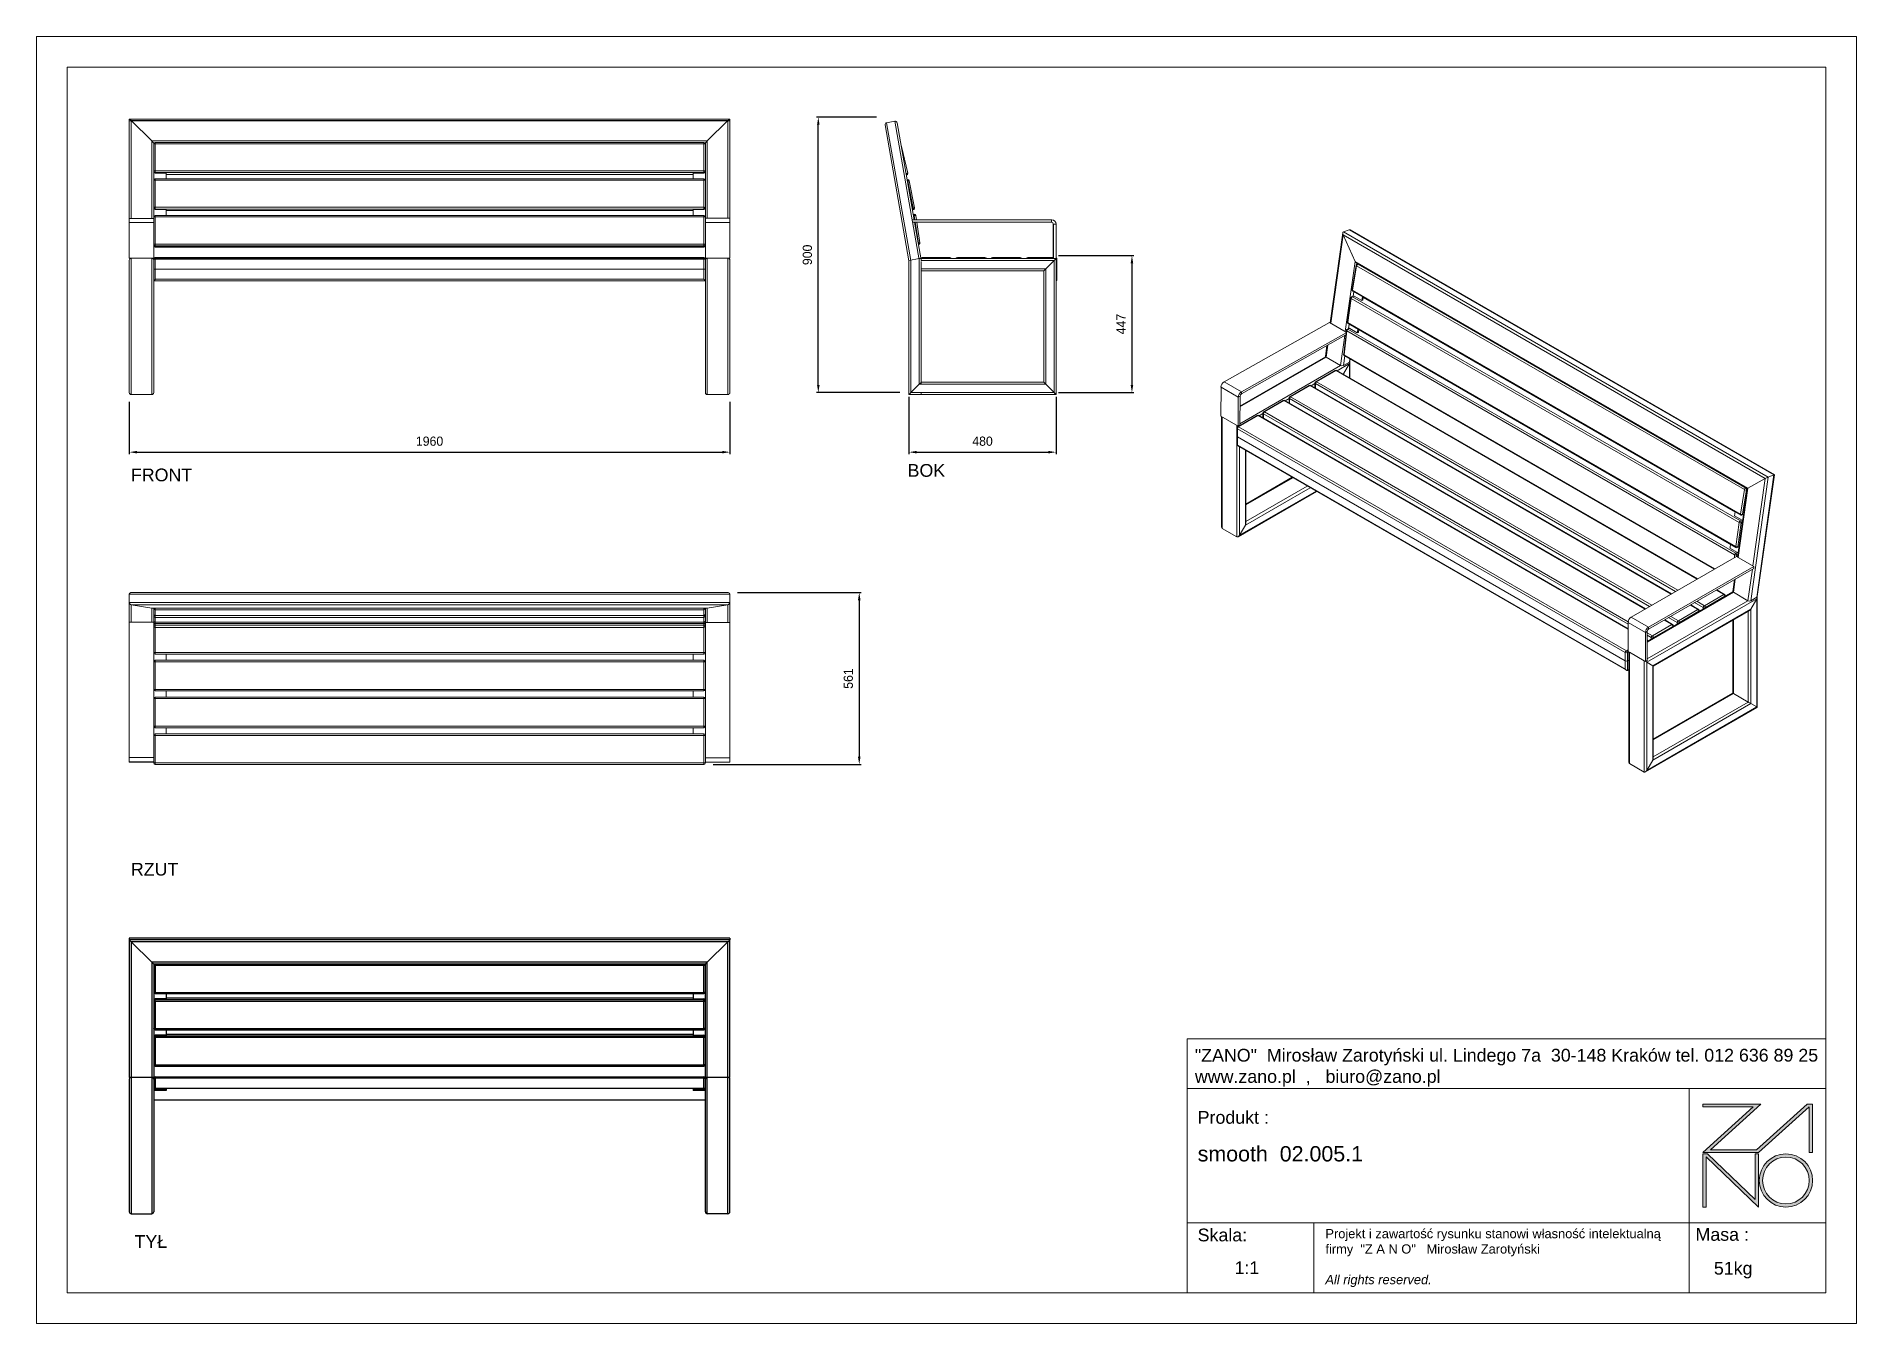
# Model space of a CAD drawing. Header units: millimetres. Extents: x 729 to 6669, y -649 to 3551.
import ezdxf

# ---------------------------------------------------------------- set-up
doc = ezdxf.new("R2010")
doc.units = ezdxf.units.MM
doc.header["$PDSIZE"] = -1
doc.layers.add('tabelka', color=155, linetype='Continuous')
doc.layers.add('WYMIAR', color=96, linetype='Continuous')
doc.dimstyles.new('1-1', dxfattribs={"dimtxt": 30, "dimasz": 25, "dimexe": 6.25, "dimexo": 30, "dimgap": 20.625, "dimtad": 1, "dimdec": 1, "dimtxsty": 'Standard', "dimcen": 0, "dimclrd": 2, "dimclre": 2, "dimclrt": 2, "dimadec": 0, "dimazin": 0, "dimtfac": 1, "dimtdec": 1, "dimtmove": 0, "dimatfit": 3, "dimfxl": 0, "dimarcsym": 0})

msp = doc.modelspace()

# ---------------------------------------------------------------- texts
at = {"layer": 'WYMIAR', "char_height": 41.5951, "width": 196.5247, "attachment_point": 1}
for s, insert in [('{\\f@Arial Unicode MS|b0|i0|c238|p34;FRONT}', (1036.98, 2141.35)), ('{\\f@Arial Unicode MS|b0|i0|c238|p34;BOK}', (3571.69, 2156.06)), ('{\\f@Arial Unicode MS|b0|i0|c238|p34;RZUT}', (1036.98, 854.8)), ('{\\f@Arial Unicode MS|b0|i0|c238|p34;TYŁ}', (1048.76, -359.83))]:
    msp.add_mtext(s, dxfattribs=dict(at, insert=insert))

# ---------------------------------------------------------------- blocks, each defined once
blk = doc.blocks.new('zano')
at = {"layer": 'Defpoints', "lineweight": 5}
for points in [[(6270.2, 3716.2), (6270.2, 3707.4), (6434.8, 3707.4), (6270.2, 3558.4), (6452.4, 3558.4), (6617.9, 3708.2), (6617.9, 3558.4), (6628.6, 3558.4), (6628.6, 3716.2), (6610.7, 3716.2), (6446.1, 3567.2), (6295.4, 3567.2), (6459.9, 3716.2), (6270.2, 3716.2), (6270.2, 3707.4)], [(6270.2, 3554.4), (6286.2, 3554.4), (6441.7, 3405.6), (6441.7, 3554.4), (6452.4, 3554.4), (6452.4, 3380.5), (6281, 3544.6), (6281, 3380.5), (6270.2, 3380.5)]]:
    blk.add_hatch(color=251, dxfattribs=at).paths.add_polyline_path(points)
h = blk.add_hatch(color=251, dxfattribs=at)
h.paths.add_polyline_path([(6454.7, 3467.4, 1), (6628.6, 3467.4, 1)])
h.paths.add_polyline_path([(6617.9, 3467.4, -1), (6465.4, 3467.4, -1)], flags=16)
at = {"layer": 'Defpoints', "color": 251, "lineweight": 5}
blk.add_lwpolyline([(6434.8, 3707.4), (6270.2, 3558.4), (6452.4, 3558.4), (6617.9, 3708.2), (6617.9, 3558.4), (6628.6, 3558.4), (6628.6, 3716.2), (6610.7, 3716.2), (6446.1, 3567.2), (6295.4, 3567.2), (6459.9, 3716.2), (6270.2, 3716.2), (6270.2, 3707.4), (6432.1, 3707.4)], dxfattribs=at)
for points in [[(6270.2, 3716.2), (6270.2, 3707.4), (6434.8, 3707.4), (6270.2, 3558.4), (6452.4, 3558.4), (6617.9, 3708.2), (6617.9, 3558.4), (6628.6, 3558.4), (6628.6, 3716.2), (6610.7, 3716.2), (6446.1, 3567.2), (6295.4, 3567.2), (6459.9, 3716.2), (6270.2, 3716.2), (6270.2, 3707.4)], [(6270.2, 3554.4), (6286.2, 3554.4), (6441.7, 3405.6), (6441.7, 3554.4), (6452.4, 3554.4), (6452.4, 3380.5), (6281, 3544.6), (6281, 3380.5), (6270.2, 3380.5)]]:
    blk.add_lwpolyline(points, close=True, dxfattribs=at)
for radius in [87, 76.3]:
    blk.add_circle((6541.7, 3467.4), radius, dxfattribs=at)
blk = doc.blocks.new('TABELA')
at = {"layer": 'tabelka', "lineweight": 5}
for p, q in [((4587.4, 3929.4), (6672.4, 3929.4)), ((4587.4, 3767.6), (4587.4, 3929.4)), ((4587.4, 3929.4), (6672.4, 3929.4)), ((6226.5, 3767.6), (6226.5, 3329)), ((4587.4, 3329), (6672.4, 3329)), ((5001.6, 3329), (5001.6, 3100.4)), ((6226.5, 3329), (6226.5, 3100.4))]:
    blk.add_line(p, q, dxfattribs=at)
blk.add_lwpolyline([(4587.4, 3767.6), (6672.4, 3767.6), (6672.4, 3100.4), (4587.4, 3100.4)], close=True, dxfattribs=at)
blk.add_blockref('zano', (0, 0))
at = {"layer": 'tabelka', "lineweight": 5, "attachment_point": 1}
for s, insert, char_height, width in [('{\\fArial|b0|i0|c238|p34;"ZANO"  Mirosław Zarotyński ul. Lindego 7a  30-148 Kraków tel. 012 636 89 25\\Pwww.zano.pl  ,   biuro@zano.pl}', (4613, 3896.9), 41.595, 2040.38), ('{\\fArial|b0|i0|c238|p34;Produkt : }', (4622, 3694.1), 41.595, 265.273), ('{\\fArial|b0|i0|c238|p34;smooth  02.005.1}', (4622, 3579.5), 50, 713.135), ('{\\fArial|b0|i0|c238|p34;Skala: }', (4622, 3310.3), 41.595, 191.675), ('{\\fArial|b0|i0|c238|p34;Masa :}', (6246.7, 3312.2), 41.595, 200.457), ('{\\fArial|b0|i0|c238|p34;1:1}', (4742.5, 3203.5), 41.595, 42.482), ('{\\fArial|b0|i0|c238|p34;51kg}', (6306.7, 3201.8), 41.595, 42.482)]:
    blk.add_mtext(s, dxfattribs=dict(at, insert=insert, char_height=char_height, width=width))
at = {"layer": 'tabelka', "color": 1, "lineweight": 5, "insert": (5038.9, 3308.9), "char_height": 30, "width": 1186.12, "attachment_point": 1}
blk.add_mtext('{\\fArial|b0|i0|c0|p34;Projekt i zawartość rysunku stanowi własność intelektualną firmy \\fArial|b0|i0|c238|p34; "Z A N O"   Mirosław Zarotyński\\fArial|b0|i1|c238|p34;\\P\\PAll rights reserved.}', dxfattribs=at)
blk = doc.blocks.new('rzut')
at = {"lineweight": 0}
for p, q in [((-3278.8, 433.4), (-1318.8, 433.4)), ((-3278.8, 406.6), (-3278.8, 433.4)), ((-1324.1, 438.7), (-3273.5, 438.7)), ((-1318.8, 406.6), (-1318.8, 433.4)), ((-3278.8, 406.6), (-1318.8, 406.6)), ((-3278.8, 341.9), (-3278.8, 406.6)), ((-3278.8, -99), (-3278.8, 386.9)), ((-3272.4, 399.2), (-1325.2, 399.2)), ((-3205.2, 387.5), (-3272.4, 399.2)), ((-3272.4, 341.9), (-3272.4, 399.2)), ((-3205.2, 387.5), (-1392.4, 387.5)), ((-3205.2, 341.9), (-3205.2, 387.5)), ((-3204.1, 387.4), (-1393.5, 387.4)), ((-3198.8, 368.7), (-3198.8, 387.4)), ((-3198.8, -99), (-3198.8, 385.9)), ((-3198.8, 362.7), (-3198.8, 368.7)), ((-3198.8, 347.1), (-3198.8, 362.7)), ((-3193.8, 387.4), (-3193.8, 382.7)), ((-1403.8, 382.7), (-3193.8, 382.7)), ((-3193.8, 382.7), (-3193.8, 363.8)), ((-3193.8, 363.8), (-1403.8, 363.8)), ((-3193.8, 363.8), (-3193.8, 363.7)), ((-3193.8, 363.7), (-1403.8, 363.7)), ((-3193.8, 363.7), (-3193.8, 363.6)), ((-3193.8, 363.6), (-1403.8, 363.6)), ((-3193.8, 363.6), (-3193.8, 357.8)), ((-1403.8, 357.8), (-3193.8, 357.8)), ((-3193.8, 357.8), (-3193.8, 342.2)), ((-1403.8, 387.4), (-1403.8, 382.7)), ((-1403.8, 363.8), (-1403.8, 382.7)), ((-1403.8, 363.8), (-1403.8, 363.7)), ((-1403.8, 363.6), (-1403.8, 363.7)), ((-1403.8, 363.6), (-1403.8, 357.8)), ((-1403.8, 342.2), (-1403.8, 357.8)), ((-1398.8, 387.4), (-1398.8, 368.7)), ((-1398.8, -100.3), (-1398.8, 385.7)), ((-1398.8, 368.7), (-1398.8, 362.7)), ((-1398.8, 362.7), (-1398.8, 347.1)), ((-1392.4, 387.5), (-1325.2, 399.2)), ((-1392.4, 387.5), (-1392.4, 340.7)), ((-1325.2, 399.2), (-1325.2, 340.7)), ((-1318.8, 406.6), (-1318.8, 340.7)), ((-1318.8, -100.3), (-1318.8, 385.7)), ((-3198.8, 341.9), (-3278.8, 341.9)), ((-3198.8, 342.3), (-3198.8, 347.1)), ((-3198.8, 340.9), (-3198.8, 342.3)), ((-3198.8, 335.7), (-3197.8, 335.7)), ((-3193.8, 332.7), (-3198.8, 332.7)), ((-3193.8, 342.2), (-1403.8, 342.2)), ((-3193.8, 342.2), (-3193.8, 342.1)), ((-3193.8, 342.1), (-1403.8, 342.1)), ((-3193.8, 342.1), (-3193.8, 337.3)), ((-3193.8, 337.7), (-3193.8, 332.7)), ((-3193.8, 337.7), (-1403.8, 337.7)), ((-1403.8, 337.3), (-3193.8, 337.3)), ((-3193.8, 337.3), (-3193.8, 325)), ((-1403.8, 332.7), (-3193.8, 332.7)), ((-3193.8, 332.7), (-3193.8, 242.7)), ((-3193.8, 325), (-1403.8, 325)), ((-3193.8, 325), (-3193.8, 324.9)), ((-3193.8, 324.9), (-1403.8, 324.9)), ((-1403.8, 342.2), (-1403.8, 342.1)), ((-1403.8, 342.1), (-1403.8, 337.3)), ((-1403.8, 332.7), (-1403.8, 337.7)), ((-1403.8, 325), (-1403.8, 337.3)), ((-1403.8, 242.7), (-1403.8, 332.7)), ((-1398.8, 332.7), (-1403.8, 332.7)), ((-1403.8, 325), (-1403.8, 324.9)), ((-1399.8, 335.7), (-1398.8, 335.7)), ((-1398.8, 347.1), (-1398.8, 342.3)), ((-1398.8, 342.3), (-1398.8, 340.7)), ((-1318.8, 340.7), (-1398.8, 340.7)), ((-3198.8, 242.7), (-3193.8, 242.7)), ((-3193.8, 242.7), (-1403.8, 242.7)), ((-3193.8, 242.7), (-3193.8, 237.7)), ((-1403.8, 237.7), (-3193.8, 237.7)), ((-3158.8, 217.7), (-3158.8, 237.7)), ((-1438.8, 217.7), (-1438.8, 237.7)), ((-1403.8, 237.7), (-1403.8, 242.7)), ((-1403.8, 242.7), (-1398.8, 242.7)), ((-3193.8, 212.7), (-3198.8, 212.7)), ((-3193.8, 217.7), (-3193.8, 212.7)), ((-3193.8, 217.7), (-1403.8, 217.7)), ((-1403.8, 212.7), (-3193.8, 212.7)), ((-3193.8, 212.7), (-3193.8, 122.7)), ((-1403.8, 212.7), (-1403.8, 217.7)), ((-1403.8, 122.7), (-1403.8, 212.7)), ((-1398.8, 212.7), (-1403.8, 212.7)), ((-3198.8, 122.7), (-3193.8, 122.7)), ((-3193.8, 122.7), (-1403.8, 122.7)), ((-3193.8, 122.7), (-3193.8, 117.7)), ((-1403.8, 117.7), (-1403.8, 122.7)), ((-1403.8, 122.7), (-1398.8, 122.7)), ((-3193.8, 92.7), (-3198.8, 92.7)), ((-1403.8, 117.7), (-3193.8, 117.7)), ((-3193.8, 97.7), (-3193.8, 92.7)), ((-3193.8, 97.7), (-1403.8, 97.7)), ((-1403.8, 92.7), (-3193.8, 92.7)), ((-3193.8, 92.7), (-3193.8, 2.7)), ((-3158.8, 97.7), (-3158.8, 117.7)), ((-1438.8, 97.7), (-1438.8, 117.7)), ((-1403.8, 92.7), (-1403.8, 97.7)), ((-1403.8, 2.7), (-1403.8, 92.7)), ((-1398.8, 92.7), (-1403.8, 92.7)), ((-3198.8, 2.7), (-3193.8, 2.7)), ((-3193.8, 2.7), (-1403.8, 2.7)), ((-3193.8, 2.7), (-3193.8, -2.3)), ((-1403.8, -2.3), (-1403.8, 2.7)), ((-1403.8, 2.7), (-1398.8, 2.7)), ((-3193.8, -27.3), (-3198.8, -27.3)), ((-1403.8, -2.3), (-3193.8, -2.3)), ((-3193.8, -22.3), (-3193.8, -27.3)), ((-3193.8, -22.3), (-1403.8, -22.3)), ((-1403.8, -27.3), (-3193.8, -27.3)), ((-3193.8, -27.3), (-3193.8, -117.3)), ((-3158.8, -22.3), (-3158.8, -2.3)), ((-1438.8, -22.3), (-1438.8, -2.3)), ((-1403.8, -27.3), (-1403.8, -22.3)), ((-1403.8, -117.3), (-1403.8, -27.3)), ((-1398.8, -27.3), (-1403.8, -27.3)), ((-3198.8, -99), (-3278.8, -99)), ((-3278.8, -113.2), (-3278.8, -99)), ((-3198.8, -113.2), (-3278.8, -113.2)), ((-3278.8, -114.5), (-3278.8, -113.2)), ((-3198.8, -114.5), (-3278.8, -114.5)), ((-3198.8, -113.2), (-3198.8, -99)), ((-3198.8, -114.5), (-3198.8, -113.2)), ((-3198.8, -117.3), (-3198.8, -114.5)), ((-3198.8, -117.3), (-3193.8, -117.3)), ((-3193.8, -117.3), (-1403.8, -117.3)), ((-3193.8, -117.3), (-3193.8, -122.3)), ((-1403.8, -122.3), (-1403.8, -117.3)), ((-1403.8, -117.3), (-1398.8, -117.3)), ((-1318.8, -100.3), (-1398.8, -100.3)), ((-1398.8, -114.3), (-1398.8, -100.3)), ((-1318.8, -114.3), (-1398.8, -114.3)), ((-1398.8, -114.3), (-1398.8, -117.3)), ((-1318.8, -114.3), (-1318.8, -100.3)), ((-1403.8, -122.3), (-3193.8, -122.3))]:
    blk.add_line(p, q, dxfattribs=at)
at = {"lineweight": 0, "flags": 128}
for points in [[(-3193.8, 363.6), (-3194.7, 363.6), (-3195.7, 363.5), (-3196.5, 363.5), (-3197.3, 363.4), (-3197.9, 363.2), (-3198.4, 363.1), (-3198.7, 362.9), (-3198.8, 362.7)], [(-1398.8, 362.7), (-1398.9, 362.9), (-1399.2, 363.1), (-1399.6, 363.2), (-1400.2, 363.4), (-1401, 363.5), (-1401.9, 363.5), (-1402.8, 363.6), (-1403.8, 363.6)]]:
    blk.add_lwpolyline(points, dxfattribs=at)
at = {"lineweight": 0}
for centre, radius, start, end in [((-3193.8, 387.7), 4.95, 182.58577, 270.6244), ((-3193.8, 368.7), 5, 180, 270), ((-3193.8, 368.8), 4.95, 180.65353, 270.63928), ((-3193.8, 362.8), 4.96, 180.44184, 270.43583), ((-1403.7, 387.7), 4.95, 269.37663, 357.4132), ((-1403.8, 368.7), 5, 270, 0), ((-1403.7, 368.8), 4.95, 269.36169, 359.34549), ((-1403.7, 362.8), 4.96, 269.56514, 359.55718), ((-3193.8, 347.1), 5, 180, 270), ((-3193.8, 347.2), 4.96, 180.44184, 270.43583), ((-3196.6, 338.5), 4.4, 87.90245, 119.85851), ((-3193.8, 342.3), 4.98, 180.2729, 270.27061), ((-3193.8, 332.7), 5, 90, 180), ((-3193.8, 329.9), 5, 180, 270), ((-3193.8, 330), 4.98, 180.27273, 270.27095), ((-1403.8, 347.1), 5, 270, 0), ((-1403.7, 347.2), 4.96, 269.56514, 359.55718), ((-1403.7, 342.3), 4.98, 269.73036, 359.72612), ((-1403.8, 332.7), 5, 0, 90), ((-1403.8, 329.9), 5, 270, 0), ((-1403.7, 330), 4.98, 269.73002, 359.72629), ((-1401, 338.5), 4.41, 60.14459, 92.09446), ((-3193.8, 242.7), 5, 180, 270), ((-1403.8, 242.7), 5, 270, 0), ((-3193.8, 212.7), 5, 90, 180), ((-1403.8, 212.7), 5, 0, 90), ((-3193.8, 122.7), 5, 180, 270), ((-1403.8, 122.7), 5, 270, 0), ((-3193.8, 92.7), 5, 90, 180), ((-1403.8, 92.7), 5, 0, 90), ((-3193.8, 2.7), 5, 180, 270), ((-1403.8, 2.7), 5, 270, 0), ((-3193.8, -27.3), 5, 90, 180), ((-1403.8, -27.3), 5, 0, 90), ((-3193.8, -117.3), 5, 180, 270), ((-1403.8, -117.3), 5, 270, 0)]:
    blk.add_arc(centre, radius, start, end, dxfattribs=at)
for centre, major_axis, start_param, end_param in [((-3272.4, 432.3), (4.9, -4.9), 2.443461, 3.839724), ((-3272.4, 432.3), (4.9, -4.9), 2.443461, 3.839724), ((-1325.2, 432.3), (4.9, 4.9), 5.585054, 6.981317), ((-1325.2, 432.3), (4.9, 4.9), 5.585054, 6.981317), ((-3272.4, 405.5), (4.9, -4.9), 3.839724, 5.410521), ((-3272.4, 405.5), (4.9, -4.9), 3.839724, 5.410521), ((-3205.2, 393.8), (4.9, -4.9), 5.410521, 5.585054), ((-3205.2, 393.8), (4.9, -4.9), 5.410521, 5.585054), ((-1392.4, 393.8), (4.9, 4.9), 3.839724, 4.014257), ((-1392.4, 393.8), (4.9, 4.9), 3.839724, 4.014257), ((-1325.2, 405.5), (4.9, 4.9), 4.014257, 5.585054), ((-1325.2, 405.5), (4.9, 4.9), 4.014257, 5.585054)]:
    blk.add_ellipse(centre, major_axis=major_axis, ratio=0.8391, start_param=start_param, end_param=end_param, dxfattribs=at)
blk = doc.blocks.new('izometria')
at = {"lineweight": 0}
for p, q in [((440.4, -349), (399.2, -642.8)), ((401.3, -644), (441.7, -355.8)), ((441.7, -355.8), (1818.6, -1150.6)), ((481, -442), (441.7, -355.8)), ((442.4, -345.9), (461.4, -338.8)), ((442.4, -345.9), (1828.4, -1146)), ((461.4, -338.8), (1847.3, -1138.9)), ((1848.9, -1138.5), (464.6, -339.4)), ((448.8, -671.4), (481, -442)), ((484.2, -454.3), (470.8, -533.9)), ((485.6, -456.3), (472.3, -535.8)), ((481, -442), (1762.8, -1182)), ((1751.4, -1186.9), (485.6, -456.3)), ((486, -448), (1760.4, -1183.7)), ((489.1, -449.9), (487.5, -450.4)), ((489, -449.9), (489, -449.8)), ((490.3, -450.5), (489.8, -450.7)), ((489.8, -450.7), (1755.6, -1181.4)), ((466.6, -561.3), (455.5, -640.1)), ((468, -563.3), (457, -642)), ((1733.8, -1294), (468, -563.3)), ((475.3, -555.2), (469.8, -557.3)), ((477.7, -555.5), (472.1, -557.6)), ((472.1, -557.6), (1737.9, -1288.3)), ((472.3, -535.8), (1738, -1266.5)), ((473.2, -539), (1739, -1269.7)), ((474.2, -555.7), (476.3, -540.8)), ((474.5, -555.5), (476.7, -541)), ((502.5, -569.8), (477.7, -555.5)), ((505.9, -568.5), (502.5, -569.8)), ((503.2, -569.6), (505, -557.4)), ((507.4, -558.8), (505.9, -568.5)), ((1721.1, -1260.1), (507.3, -559.4)), ((53.1, -835.2), (396.7, -641.4)), ((451.4, -673), (396.7, -641.4)), ((457, -642), (1722.7, -1372.7)), ((458, -645.1), (1723.7, -1375.8)), ((459.3, -661.4), (461.3, -647)), ((109.6, -867.9), (451.2, -675.2)), ((109.6, -874.5), (450.4, -682.2)), ((433.3, -781.9), (447, -684.1)), ((452.1, -667.2), (443.4, -745)), ((453.6, -669.2), (444.8, -747)), ((1719.3, -1399.9), (453.6, -669.2)), ((460.7, -660.8), (455.1, -663.1)), ((463.1, -661.1), (457.5, -663.4)), ((457.5, -663.4), (1723.3, -1394.1)), ((487.9, -675.4), (463.1, -661.1)), ((491.4, -673.9), (487.9, -675.4)), ((385.8, -754.5), (104.9, -916.6)), ((384.3, -753.2), (105, -914.4)), ((388.8, -716.9), (383.9, -751.6)), ((385.8, -754.5), (391.2, -715.5)), ((433.3, -781.9), (385.8, -754.5)), ((442.4, -781.9), (446.8, -750.5)), ((461.9, -770.6), (442.4, -781.9)), ((444.8, -747), (1654.6, -1445.5)), ((445.8, -749.9), (1652.7, -1446.6)), ((461.9, -770.6), (463.4, -760.1)), ((463.9, -768.2), (464.9, -760.9)), ((463.9, -822.7), (463.9, -769.5)), ((433.3, -781.9), (104.4, -971.8)), ((416, -797.9), (352.3, -834.6)), ((418.5, -798.2), (354.8, -834.9)), ((1597.2, -1478.6), (418.5, -798.2)), ((1598.7, -1477.8), (421, -797.9)), ((462, -775.8), (422.3, -798.7)), ((442.8, -809.1), (441.6, -809.8)), ((462, -775.8), (442.8, -809.1)), ((442.8, -810.5), (442.8, -809.1)), ((462, -821.6), (462, -775.8)), ((42.1, -947.6), (43.1, -852.3)), ((99.6, -885), (43.1, -852.3)), ((109.6, -867.9), (53.1, -835.2)), ((98.7, -980.2), (99.6, -885)), ((105.3, -881.8), (99.6, -885)), ((104.3, -977), (105.3, -881.8)), ((109.6, -867.9), (109.6, -874.5)), ((265, -889.5), (252.6, -896.7)), ((265, -888), (265, -903.8)), ((1441.6, -1568.4), (266.4, -890)), ((266.4, -890), (266.4, -904.6)), ((331.1, -846.9), (267.5, -883.6)), ((333.6, -847.1), (270, -883.9)), ((270, -883.9), (1448.7, -1564.3)), ((1512.3, -1527.6), (333.6, -847.1)), ((1513.8, -1526.8), (336.1, -846.9)), ((349.8, -840.6), (337.5, -847.7)), ((349.8, -839), (349.8, -854.8)), ((1526.5, -1519.4), (351.3, -841)), ((351.3, -841), (351.3, -855.7)), ((354.8, -834.9), (1533.6, -1515.4)), ((98.7, -980.2), (42.1, -947.6)), ((44.9, -949.2), (44.9, -1309.4)), ((46.8, -950.3), (46.8, -1313.5)), ((161.4, -944.9), (97.8, -981.6)), ((163.9, -945.1), (100.3, -981.8)), ((1371.6, -1642.3), (163.9, -945.1)), ((1371.6, -1640.6), (166.4, -944.9)), ((180.1, -938.5), (167.8, -945.6)), ((180.1, -936.9), (180.1, -952.8)), ((1371.6, -1626), (181.6, -939)), ((181.6, -939), (181.6, -953.6)), ((246.3, -895.9), (182.6, -932.6)), ((248.8, -896.1), (185.1, -932.9)), ((185.1, -932.9), (1371.8, -1617.9)), ((1427.5, -1576.6), (248.8, -896.1)), ((1429, -1575.7), (251.3, -895.9)), ((94.3, -977.7), (94.3, -1341)), ((95.3, -985.9), (95.3, -1012.9)), ((1362.4, -1718.7), (96.7, -988)), ((96.7, -988), (96.7, -1014.9)), ((104.3, -977), (98.7, -980.2)), ((100.3, -981.8), (1366, -1712.5)), ((95.3, -1012.9), (95.3, -1042.7)), ((95.3, -1042.7), (1366, -1776.3)), ((96.7, -1014.9), (1362.4, -1745.6)), ((96.7, -1014.9), (96.7, -1041.9)), ((96.7, -1041.9), (1362.4, -1772.5)), ((103.4, -1047.4), (103.4, -1335.7)), ((122.6, -1058.5), (122.6, -1302.4)), ((124.5, -1296.1), (124.5, -1059.6)), ((122.6, -1302.4), (333.9, -1180.5)), ((275.4, -1146.7), (124.5, -1233.9)), ((124.5, -1236), (277.3, -1147.8)), ((124.5, -1290.9), (324.8, -1175.2)), ((1760.4, -1183.7), (1729, -1406.9)), ((1762.8, -1182), (1731.1, -1408.1)), ((1738, -1266.5), (1751.4, -1186.9)), ((1758.4, -1187.8), (1745, -1267.4)), ((1755.6, -1181.4), (1756, -1181.2)), ((1759.8, -1187.4), (1758.4, -1187.8)), ((1762.8, -1182), (1818.6, -1150.6)), ((1828.4, -1146), (1771.8, -1549.3)), ((1818.6, -1150.6), (1778.6, -1435.6)), ((1847.3, -1138.9), (1791.3, -1538)), ((1793.2, -1535.7), (1848.9, -1138.5)), ((1828.4, -1146), (1847.3, -1138.9)), ((98.8, -1340.5), (355, -1192.6)), ((103.4, -1335.7), (353.1, -1191.6)), ((122.6, -1302.4), (103.4, -1335.7)), ((1719.4, -1271.7), (1718.7, -1271.9)), ((1718.7, -1271.9), (1743.4, -1286.2)), ((1719.3, -1272.3), (1721.2, -1259.5)), ((1722.7, -1372.7), (1733.8, -1294)), ((1740.8, -1294.7), (1729.7, -1373.5)), ((1737.9, -1288.3), (1743.4, -1286.2)), ((1745, -1293.1), (1740.8, -1294.7)), ((1743, -1270.1), (1748.5, -1268.3)), ((1745, -1267.4), (1748.8, -1266.2)), ((94.3, -1341), (46.8, -1313.5)), ((1381.5, -1603.1), (1725.2, -1404.7)), ((1704.8, -1377.2), (1704.1, -1377.5)), ((1704.1, -1377.5), (1728.9, -1391.8)), ((1718.3, -1408.7), (1719.3, -1399.9)), ((1723.3, -1394.1), (1728.9, -1391.8)), ((1781.8, -1437.4), (1725.2, -1404.7)), ((1726.3, -1400.5), (1725.8, -1405.1)), ((1730.2, -1398.9), (1726.3, -1400.5)), ((1727.9, -1376.1), (1733.5, -1374)), ((1729.7, -1373.5), (1734, -1371.9)), ((1733.7, -1374), (1733.5, -1374)), ((1438.1, -1635.8), (1781.8, -1437.4)), ((1438.1, -1642.3), (1781.8, -1443.9)), ((1718.7, -1480.3), (1713.3, -1519)), ((1721.2, -1478.9), (1715.1, -1521.9)), ((1777.1, -1446.6), (1762.7, -1549.3)), ((1781.8, -1437.4), (1781.8, -1443.9)), ((1432.7, -1750.2), (1791.4, -1543.2)), ((1713.7, -1520.6), (1433.9, -1682.1)), ((1433.9, -1684.3), (1715.1, -1521.9)), ((1620.5, -1565.6), (1684.2, -1528.8)), ((1687.7, -1535), (1624.1, -1571.7)), ((1684.2, -1528.8), (1659.4, -1514.5)), ((1686.7, -1528.6), (1660.9, -1513.7)), ((1687.7, -1535.6), (1687.7, -1535)), ((1689.2, -1534.7), (1689.2, -1532.9)), ((1762.7, -1549.3), (1715.1, -1521.9)), ((1771.8, -1549.3), (1791.3, -1538)), ((1772.1, -1576.5), (1791.4, -1543.2)), ((1791.4, -1543.2), (1791.4, -1896.1)), ((1793.3, -1897.2), (1793.3, -1536.9)), ((1438.1, -1635.8), (1381.5, -1603.1)), ((1433.9, -1739.1), (1762.7, -1549.3)), ((1452, -1761.4), (1772.1, -1576.5)), ((1453.8, -1762.4), (1767.6, -1581.3)), ((1510.9, -1600.3), (1535.7, -1614.6)), ((1535.7, -1614.6), (1599.3, -1577.8)), ((1602.9, -1583.9), (1539.2, -1620.7)), ((1599.3, -1577.8), (1574.6, -1563.5)), ((1601.8, -1577.6), (1576, -1562.7)), ((1617, -1571.7), (1588.7, -1555.4)), ((1595.8, -1551.3), (1620.5, -1565.6)), ((1602.9, -1584.6), (1602.9, -1583.9)), ((1604.3, -1583.7), (1604.3, -1581.9)), ((1617, -1576.4), (1617, -1571.7)), ((1624.1, -1571.7), (1624.1, -1572.3)), ((1763.1, -1583.9), (1763.1, -1879.8)), ((1772.1, -1576.5), (1772.1, -1885)), ((1428.2, -1652.9), (1371.6, -1620.3)), ((1371.6, -1715), (1371.6, -1620.3)), ((1433.9, -1649.7), (1428.2, -1652.9)), ((1428.2, -1747.6), (1428.2, -1652.9)), ((1433.9, -1744.4), (1433.9, -1649.7)), ((1433.9, -1653.7), (1450.8, -1663.5)), ((1447.3, -1669.7), (1433.9, -1661.9)), ((1438.1, -1635.8), (1438.1, -1642.3)), ((1450.8, -1663.5), (1514.5, -1626.8)), ((1518, -1632.9), (1454.4, -1669.7)), ((1514.5, -1626.8), (1489.7, -1612.5)), ((1517, -1626.6), (1491.2, -1611.7)), ((1532.2, -1620.7), (1503.9, -1604.3)), ((1518, -1633.5), (1518, -1632.9)), ((1519.5, -1632.7), (1519.5, -1630.9)), ((1532.2, -1625.4), (1532.2, -1620.7)), ((1539.2, -1620.7), (1539.2, -1621.3)), ((1713.7, -1612.4), (1713.7, -1851.3)), ((1715.6, -1611.3), (1715.6, -1852.4)), ((1362.4, -1745.6), (1362.4, -1718.7)), ((1366, -1712.5), (1371.6, -1709.3)), ((1373.8, -1716.2), (1369.5, -1718.7)), ((1369.5, -1718.7), (1369.5, -1745.6)), ((1428.2, -1747.6), (1371.6, -1715)), ((1374.3, -1716.5), (1374.3, -2076.8)), ((1374.3, -1716.5), (1374.3, -1716.5)), ((1376.2, -2081), (1376.2, -1717.6)), ((1376.2, -1717.6), (1423.7, -1745)), ((1434.6, -1681.7), (1434.6, -1679.9)), ((1447.3, -1674.4), (1447.3, -1669.7)), ((1454.4, -1669.7), (1454.4, -1670.3)), ((1362.4, -1772.5), (1362.4, -1745.6)), ((1374.3, -1742.8), (1369.5, -1745.6)), ((1369.5, -1745.6), (1369.5, -1776.6)), ((1374.3, -1773.9), (1369.5, -1776.6)), ((1423.7, -2108.4), (1423.7, -1745)), ((1433.9, -1744.4), (1428.2, -1747.6)), ((1432.7, -2103.2), (1432.7, -1750.2)), ((1432.7, -1750.2), (1452, -1761.4)), ((1452, -2069.8), (1452, -1761.4)), ((1453.8, -2063.5), (1453.8, -1762.4)), ((1428.2, -2107.9), (1793.3, -1897.2)), ((1791.4, -1896.1), (1432.7, -2103.2)), ((1772.1, -1885), (1452, -2069.8)), ((1713.7, -1851.3), (1453.8, -2001.3)), ((1715.6, -1852.4), (1453.8, -2003.4)), ((1763.1, -1879.8), (1453.8, -2058.3)), ((1715.6, -1852.4), (1763.1, -1879.8)), ((1772.1, -1885), (1791.4, -1896.1)), ((1432.7, -2103.2), (1452, -2069.8)), ((1376.2, -2081), (1423.7, -2108.4))]:
    blk.add_line(p, q, dxfattribs=at)
at = {"lineweight": 0, "flags": 128}
for points in [[(485.6, -456.3), (485, -455.8), (484.6, -455.4), (484.3, -454.9), (484.2, -454.5), (484.2, -454.3)], [(472.3, -535.8), (471.7, -535.4), (471.2, -535), (470.9, -534.5), (470.8, -534.1), (470.8, -533.9)], [(468, -563.3), (467.4, -562.9), (467, -562.4), (466.7, -561.9), (466.6, -561.5), (466.6, -561.3)], [(457, -642), (456.4, -641.6), (455.9, -641.2), (455.6, -640.7), (455.5, -640.2), (455.5, -640.1)], [(460, -661.1), (460.6, -656.5), (461.8, -647.3)], [(488.6, -675.1), (488.9, -672.8), (490, -663.6)], [(492.5, -665), (491.7, -671.8), (491.4, -673.9)], [(1704.7, -1377.8), (1705.1, -1374.9), (1706.3, -1365.7)]]:
    blk.add_lwpolyline(points, dxfattribs=at)
at = {"lineweight": 0}
for centre, radius, start, end in [((489.1, -455.1), 5, 108.21998, 170.46222), ((492.9, -457.4), 7.36, 114.67965, 171.17644), ((488.3, -453), 2.78, 57.15461, 106.60829), ((475.7, -534.7), 5, 170.46222, 240.00269), ((471.5, -562), 5, 110.48544, 172.00935), ((475.4, -564.3), 7.46, 116.21124, 172.15802), ((470.6, -559.9), 2.74, 56.72631, 108.398), ((475, -536.7), 2.89, 161.42627, 231.94333), ((476.2, -557.8), 2.74, 56.72609, 108.39764), ((460.5, -640.7), 5, 172.00935, 240.00269), ((459.7, -642.8), 2.84, 163.8904, 232.02899), ((457.1, -667.7), 5, 112.65778, 173.60316), ((454.3, -667.1), 2.21, 181.69585, 250.2972), ((461, -670.1), 7.54, 117.67777, 173.18308), ((456, -665.7), 2.69, 56.27268, 110.00423), ((461.7, -663.3), 2.69, 56.27183, 110.00537), ((448.3, -745.6), 5, 173.60316, 240.00269), ((445.6, -745), 2.21, 181.69569, 250.29778), ((447.5, -747.7), 2.74, 165.59028, 232.93393), ((418.5, -802.2), 5, 60.00269, 119.99731), ((417, -800.2), 2.51, 54.38249, 114.30661), ((419.9, -800.2), 2.51, 65.69284, 125.6176), ((64.4, -853.4), 21.4, 122.09214, 177.15755), ((121, -886), 21.4, 122.09214, 177.15755), ((114.5, -882.3), 9.22, 122.22793, 177.02172), ((270, -888), 5, 119.99731, 180), ((267.5, -887.7), 2.51, 185.6931, 245.62674), ((274.1, -890.3), 7.68, 122.60545, 177.39458), ((268.5, -885.9), 2.51, 54.38249, 114.30661), ((333.6, -851.2), 5, 60.00269, 119.99731), ((332.1, -849.2), 2.51, 54.38249, 114.30661), ((335.1, -849.2), 2.51, 65.69286, 125.61767), ((354.8, -839), 5, 119.99731, 180), ((352.3, -838.7), 2.51, 185.69328, 245.62643), ((359, -841.4), 7.68, 122.60547, 177.39453), ((353.4, -836.9), 2.51, 54.38249, 114.30661), ((163.9, -949.2), 5, 60.00269, 119.99731), ((162.4, -947.2), 2.51, 54.38249, 114.30661), ((165.4, -947.2), 2.51, 65.69284, 125.6176), ((185.1, -936.9), 5, 119.99731, 180), ((182.6, -936.7), 2.51, 185.6937, 245.62587), ((189.3, -939.3), 7.68, 122.60554, 177.39449), ((183.7, -934.9), 2.51, 54.38249, 114.30661), ((248.8, -900.2), 5, 60.00269, 119.99731), ((247.3, -898.2), 2.51, 54.38249, 114.30661), ((250.2, -898.2), 2.51, 65.69285, 125.6177), ((100.3, -985.9), 5, 119.99731, 180), ((97.8, -985.7), 2.51, 185.69285, 245.62728), ((104.4, -988.3), 7.68, 122.60543, 177.3946), ((98.8, -983.9), 2.51, 54.38249, 114.30661), ((97.8, -1012.6), 2.51, 185.69285, 245.62728), ((1758.6, -1188.1), 7.36, 114.67965, 171.17644), ((1756, -1178.5), 9.65, 241.22305, 284.05637), ((1751.9, -1186.8), 6.56, 350.92791, 55.82316), ((1741.2, -1295), 7.46, 116.21124, 172.15802), ((1738.2, -1285.9), 9.2, 241.43734, 286.51918), ((1740.7, -1267.4), 2.89, 161.42627, 231.94333), ((1734.1, -1293.9), 6.72, 352.86569, 56.09489), ((1742.6, -1258.1), 9.65, 241.22335, 284.05607), ((1741.5, -1265.4), 5, 240.00269, 288.21998), ((1741.8, -1267.2), 3.18, 292.16808, 355.70722), ((1740.3, -1291.2), 5.91, 25.42584, 57.90179), ((1726.8, -1400.8), 7.54, 117.67777, 173.18308), ((1723.5, -1392.1), 8.81, 241.66578, 288.9267), ((1725.4, -1373.5), 2.84, 163.8904, 232.02899), ((1727.1, -1364.6), 9.2, 241.43734, 286.51918), ((1719.4, -1399.9), 6.9, 354.84665, 56.37024), ((1726.2, -1371.4), 5, 240.00269, 290.48544), ((1726.7, -1373.3), 3.05, 294.39139, 357.51604), ((1725.7, -1396.9), 6, 30.36718, 58.10985), ((1685.6, -1530.9), 2.51, 65.69284, 125.6176), ((1680, -1535.3), 7.68, 2.60595, 57.39402), ((1684.2, -1532.9), 5, 0, 60.00269), ((1686.7, -1532.7), 2.51, 294.37624, 354.30451), ((1393, -1621.2), 21.4, 122.47628, 177.52372), ((1600.8, -1579.9), 2.51, 65.69286, 125.61767), ((1595.2, -1584.3), 7.68, 2.60595, 57.39402), ((1599.3, -1581.9), 5, 0, 60.00269), ((1601.8, -1581.7), 2.51, 294.37626, 354.30435), ((1624.7, -1572), 7.68, 122.60547, 177.39453), ((1620.5, -1564.9), 7.69, 242.61019, 297.38984), ((1616.4, -1572), 7.68, 2.60595, 57.39402), ((1449.6, -1653.8), 21.4, 122.47628, 177.52372), ((1443.1, -1650.1), 9.22, 122.60557, 177.39455), ((1515.9, -1628.9), 2.51, 65.69285, 125.6177), ((1510.3, -1633.3), 7.68, 2.60595, 57.39402), ((1514.5, -1630.9), 5, 0, 60.00269), ((1517, -1630.6), 2.51, 294.37632, 354.30421), ((1539.8, -1621), 7.68, 122.60545, 177.39458), ((1535.7, -1613.9), 7.69, 242.61014, 297.38986), ((1531.5, -1621), 7.68, 2.60595, 57.39402), ((1370.1, -1719), 7.68, 122.60543, 177.3946), ((1366, -1711.8), 7.69, 242.61012, 297.38988), ((1361.8, -1719), 7.68, 2.60595, 57.39402), ((1429.6, -1679.9), 5, 0, 31.94806), ((1432.5, -1679.8), 2.12, 309.94407, 357.30747), ((1455, -1670), 7.68, 122.60554, 177.39449), ((1450.8, -1662.8), 7.69, 242.61023, 297.38977), ((1446.7, -1670), 7.68, 2.60595, 57.39402), ((1366, -1738.8), 7.69, 242.61012, 297.38988)]:
    blk.add_arc(centre, radius, start, end, dxfattribs=at)
for centre, major_axis, ratio, start_param, end_param in [((446.2, -354.1), (-3.96, 8.12), 0.524973, 6.232512, 7.803309), ((446.2, -354.1), (-3.96, 8.12), 0.524973, 6.232512, 7.803309), ((465.1, -347), (-3.96, 8.12), 0.524973, 5.621728, 6.232512), ((465.1, -347), (-3.96, 8.12), 0.524973, 5.621728, 6.232512), ((485.5, -440.3), (-3.96, 8.12), 0.524973, 1.520123, 2.480136), ((485.5, -440.3), (-3.96, 8.12), 0.524973, 1.520123, 2.480136), ((390.4, -751.8), (6.45, 0.09), 0.577152, 3.053022, 3.911689), ((457.4, -768), (6.45, 0.09), 0.577152, 5.482485, 6.194615), ((457.5, -773.2), (4.53, 7.84), 0.577335, 4.71243, 5.649091), ((457.5, -773.2), (4.53, 7.84), 0.577335, 4.71243, 5.649091), ((437.9, -779.3), (6.45, 0.09), 0.577152, 3.911689, 5.482485), ((438.3, -806.5), (4.53, 7.84), 0.577335, 4.577391, 4.71243), ((438.3, -806.5), (4.53, 7.84), 0.577335, 4.577391, 4.71243), ((98.8, -980.2), (6.4, -3.7), 0.00007, 1.468075, 1.580725), ((98.8, -980.2), (6.4, -3.7), 0.00007, 1.468075, 1.580725), ((100.3, -1039.8), (5, 2.89), 0.00007, 2.356154, 3.141633), ((1767.3, -1180.3), (6.93, 3.38), 0.075203, 2.232253, 3.09092), ((1767.3, -1180.3), (6.93, 3.38), 0.075203, 2.232253, 3.09092), ((1823.1, -1149), (6.93, 3.38), 0.075203, 0.661457, 2.232253), ((1823.1, -1149), (6.93, 3.38), 0.075203, 0.661457, 2.232253), ((1842, -1141.9), (6.93, 3.38), 0.075203, 6.232512, 6.944642), ((1842, -1141.9), (6.93, 3.38), 0.075203, 6.232512, 6.944642), ((118.1, -1299.8), (4.53, 7.84), 0.577335, 4.71243, 5.497828), ((118.1, -1299.8), (4.53, 7.84), 0.577335, 4.71243, 5.497828), ((51.3, -1305.7), (4.53, 7.84), 0.577335, 2.356235, 3.141633), ((51.3, -1305.7), (4.53, 7.84), 0.577335, 2.356235, 3.141633), ((98.8, -1333.1), (4.53, 7.84), 0.577335, 3.141633, 4.71243), ((98.8, -1333.1), (4.53, 7.84), 0.577335, 3.141633, 4.71243), ((1719.7, -1519.3), (6.45, 0.09), 0.577152, 3.053022, 3.911689), ((1786.8, -1535.4), (6.45, 0.09), 0.577152, 5.482485, 6.194615), ((1786.9, -1540.6), (4.53, 7.84), 0.577335, 4.71243, 5.649091), ((1786.9, -1540.6), (4.53, 7.84), 0.577335, 4.71243, 5.649091), ((1767.3, -1546.7), (6.45, 0.09), 0.577152, 3.911689, 5.482485), ((1767.6, -1573.9), (4.53, 7.84), 0.577335, 3.92695, 4.71243), ((1767.6, -1573.9), (4.53, 7.84), 0.577335, 3.92695, 4.71243), ((1366, -1770.5), (-3.54, 6.12), 0.577335, 1.570756, 3.141552), ((1428.2, -1747.6), (6.4, -3.7), 0.00007, 0.785439, 2.356235), ((1428.2, -1747.6), (6.4, -3.7), 0.00007, 0.785439, 2.356235), ((1447.4, -1758.7), (6.4, -3.7), 0.00007, 0.000041, 0.785439), ((1447.4, -1758.7), (6.4, -3.7), 0.00007, 6.283145, 7.068624), ((1720.1, -1855), (6.4, -3.7), 0.00007, 2.356235, 3.141552), ((1720.1, -1855), (6.4, -3.7), 0.00007, 2.356235, 3.141633), ((1767.6, -1882.4), (6.4, -3.7), 0.00007, 0.785439, 2.356235), ((1767.6, -1882.4), (6.4, -3.7), 0.00007, 0.785439, 2.356235), ((1786.9, -1893.5), (6.4, -3.7), 0.00007, 6.283145, 7.068624), ((1786.9, -1893.5), (6.4, -3.7), 0.00007, 0.000041, 0.785439), ((1380.7, -2073.1), (4.53, 7.84), 0.577335, 2.356235, 3.141633), ((1380.7, -2073.1), (4.53, 7.84), 0.577335, 2.356235, 3.141633), ((1447.4, -2067.2), (4.53, 7.84), 0.577335, 4.71243, 5.497828), ((1447.4, -2067.2), (4.53, 7.84), 0.577335, 4.71243, 5.497828), ((1428.2, -2100.5), (4.53, 7.84), 0.577335, 3.141633, 4.71243), ((1428.2, -2100.5), (4.53, 7.84), 0.577335, 3.141633, 4.71243)]:
    blk.add_ellipse(centre, major_axis=major_axis, ratio=ratio, start_param=start_param, end_param=end_param, dxfattribs=at)
blk = doc.blocks.new('*D7')
at = {"color": 2, "lineweight": -2}
for p, q in [((1031.7, 2359.2), (1031.7, 2188.6)), ((2991.7, 2359.2), (2991.7, 2188.6)), ((1056.7, 2194.8), (2966.7, 2194.8))]:
    blk.add_line(p, q, dxfattribs=at)
at = {"color": 2}
for points in [[(1056.7, 2199), (1056.7, 2190.7), (1031.7, 2194.8)], [(2966.7, 2199), (2966.7, 2190.7), (2991.7, 2194.8)]]:
    blk.add_solid(points, dxfattribs=at)
at = {"layer": 'Defpoints', "color": 0}
for p in [(1031.7, 2389.2), (2991.7, 2389.2), (2991.7, 2194.8)]:
    blk.add_point(p, dxfattribs=at)
at = {"color": 2, "insert": (2011.7, 2230.5), "char_height": 30, "attachment_point": 5}
blk.add_mtext('1960', dxfattribs=at)
blk = doc.blocks.new('front')
at = {"lineweight": 0}
for p, q in [((1031.7, 2957.7), (1031.7, 3281.7)), ((1031.7, 2827.8), (1031.7, 3275.9)), ((1031.7, 3275.9), (2991.7, 3275.9)), ((2991.6, 3281.8), (1031.8, 3281.8)), ((1105.3, 3210.3), (1038.1, 3276.5)), ((1038.1, 3276.5), (2985.3, 3276.5)), ((1038.1, 2957.7), (1038.1, 3276.5)), ((2918.1, 3210.3), (2985.3, 3276.5)), ((2985.3, 3276.5), (2985.3, 2957.8)), ((2991.7, 3281.7), (2991.7, 2957.8)), ((2991.7, 2827.8), (2991.7, 3275.9)), ((1105.3, 3210.3), (2918.1, 3210.3)), ((1105.3, 2957.7), (1105.3, 3210.3)), ((2918.1, 3210.3), (2918.1, 2957.8)), ((1111.7, 3199.9), (1111.7, 3202.9)), ((1111.7, 3202.9), (1112.7, 3202.9)), ((1111.7, 3202.1), (1112.2, 3202.1)), ((1111.7, 3111.9), (1111.7, 3199.9)), ((2906.7, 3204.9), (1116.7, 3204.9)), ((1116.7, 3204.9), (1116.7, 3201)), ((1116.7, 3201), (1116.7, 3113)), ((2906.7, 3201), (1116.7, 3201)), ((2906.7, 3204.9), (2906.7, 3201)), ((2906.7, 3113), (2906.7, 3201)), ((2910.7, 3202.9), (2911.7, 3202.9)), ((2911.2, 3202.1), (2911.7, 3202.1)), ((2911.7, 3202.9), (2911.7, 3199.9)), ((2911.7, 3199.9), (2911.7, 3111.9)), ((1111.7, 3110.3), (1111.7, 3111.9)), ((1111.7, 3081.5), (1111.7, 3110.3)), ((1116.7, 3113), (1116.7, 3107.1)), ((1116.7, 3113), (2906.7, 3113)), ((2906.7, 3107.1), (1116.7, 3107.1)), ((1116.7, 3107.1), (1116.7, 3105.4)), ((1151.7, 3105.4), (1116.7, 3105.4)), ((1151.7, 3105.4), (1151.7, 3105.2)), ((1151.7, 3086.5), (1151.7, 3105.2)), ((1151.7, 3101.2), (2871.7, 3101.2)), ((1151.7, 3101.1), (2871.7, 3101.1)), ((2871.7, 3105.4), (2906.7, 3105.4)), ((2871.7, 3105.4), (2871.7, 3105.2)), ((2871.7, 3086.5), (2871.7, 3105.2)), ((2906.7, 3113), (2906.7, 3107.1)), ((2906.7, 3105.4), (2906.7, 3107.1)), ((2911.7, 3111.9), (2911.7, 3110.3)), ((2911.7, 3110.3), (2911.7, 3081.5)), ((1111.7, 2992.9), (1111.7, 3081.5)), ((2906.7, 3086.5), (1116.7, 3086.5)), ((1116.7, 3086.5), (1116.7, 3082.4)), ((1116.7, 3082.4), (1116.7, 2993.7)), ((2906.7, 3082.4), (1116.7, 3082.4)), ((2906.7, 3086.5), (2906.7, 3082.4)), ((2906.7, 2993.7), (2906.7, 3082.4)), ((2911.7, 3081.5), (2911.7, 2992.9)), ((1111.7, 2991.5), (1111.7, 2992.9)), ((1111.7, 2962.2), (1111.7, 2991.5)), ((1116.7, 2993.7), (1116.7, 2987.9)), ((1116.7, 2993.7), (2906.7, 2993.7)), ((2906.7, 2987.9), (1116.7, 2987.9)), ((1116.7, 2987.9), (1116.7, 2986.5)), ((1151.7, 2986.5), (1116.7, 2986.5)), ((1151.7, 2986.5), (1151.7, 2986.4)), ((1151.7, 2967.2), (1151.7, 2986.4)), ((1151.7, 2983.1), (2871.7, 2983.1)), ((1151.7, 2983), (2871.7, 2983)), ((2871.7, 2986.5), (2906.7, 2986.5)), ((2871.7, 2986.5), (2871.7, 2986.4)), ((2871.7, 2967.2), (2871.7, 2986.4)), ((2906.7, 2993.7), (2906.7, 2987.9)), ((2906.7, 2986.5), (2906.7, 2987.9)), ((2911.7, 2992.9), (2911.7, 2991.5)), ((2911.7, 2991.5), (2911.7, 2962.2)), ((1111.7, 2957.7), (1031.7, 2957.7)), ((1031.7, 2943.9), (1031.7, 2957.7)), ((1111.7, 2943.9), (1031.7, 2943.9)), ((1031.7, 2827.9), (1031.7, 2943.9)), ((1111.7, 2957.7), (1111.7, 2962.2)), ((1111.7, 2943.9), (1111.7, 2957.7)), ((1111.7, 2827.9), (1111.7, 2943.9)), ((2906.7, 2967.2), (1116.7, 2967.2)), ((1116.7, 2967.2), (1116.7, 2962.9)), ((1116.7, 2962.9), (1116.7, 2873.7)), ((2906.7, 2962.9), (1116.7, 2962.9)), ((2906.7, 2967.2), (2906.7, 2962.9)), ((2906.7, 2873.7), (2906.7, 2962.9)), ((2911.7, 2962.2), (2911.7, 2957.8)), ((2991.7, 2957.8), (2911.7, 2957.8)), ((2911.7, 2943.8), (2911.7, 2957.8)), ((2991.7, 2943.8), (2911.7, 2943.8)), ((2911.7, 2827.8), (2911.7, 2943.8)), ((2991.7, 2943.8), (2991.7, 2957.8)), ((2991.7, 2827.8), (2991.7, 2943.8)), ((1111.7, 2867.5), (1114.5, 2867.5)), ((1111.7, 2866.8), (1151.7, 2866.8)), ((1116.7, 2873.7), (1116.7, 2868.1)), ((1116.7, 2873.7), (2906.7, 2873.7)), ((2906.7, 2868.1), (1116.7, 2868.1)), ((1116.7, 2868.1), (1116.7, 2867)), ((1151.7, 2867), (1116.7, 2867)), ((1116.7, 2866.3), (1116.7, 2864.3)), ((1151.7, 2866.3), (1116.7, 2866.3)), ((1116.7, 2864.3), (2906.7, 2864.3)), ((1116.7, 2864.3), (1116.7, 2864.2)), ((1116.7, 2864.2), (2906.7, 2864.2)), ((1151.7, 2867), (1151.7, 2866.3)), ((2871.7, 2867), (2906.7, 2867)), ((2871.7, 2867), (2871.7, 2866.3)), ((2871.7, 2866.8), (2911.7, 2866.8)), ((2871.7, 2866.3), (2906.7, 2866.3)), ((2906.7, 2873.7), (2906.7, 2868.1)), ((2906.7, 2867), (2906.7, 2868.1)), ((2906.7, 2864.3), (2906.7, 2866.3)), ((2906.7, 2864.3), (2906.7, 2864.2)), ((2908.8, 2867.5), (2911.7, 2867.5)), ((1111.7, 2827.9), (1031.7, 2827.9)), ((1031.7, 2827.8), (1031.7, 2827.9)), ((2991.7, 2827.8), (1031.7, 2827.8)), ((1038.1, 2827.8), (1031.7, 2827.8)), ((1031.7, 2821.4), (1031.7, 2389.2)), ((1105.3, 2827.8), (1038.1, 2827.8)), ((1038.1, 2827.8), (1038.1, 2382.8)), ((1111.7, 2827.8), (1105.3, 2827.8)), ((1105.3, 2827.8), (1105.3, 2382.8)), ((1111.7, 2827.8), (1111.7, 2827.9)), ((1111.7, 2791.8), (1111.7, 2824.8)), ((1111.7, 2824.8), (1116.7, 2824.8)), ((1116.7, 2829.8), (1116.7, 2824.8)), ((1116.7, 2829.8), (2906.7, 2829.8)), ((2906.7, 2824.8), (1116.7, 2824.8)), ((1116.7, 2824.8), (1116.7, 2791.8)), ((2906.7, 2824.8), (2906.7, 2829.8)), ((2906.7, 2824.8), (2911.7, 2824.8)), ((2906.7, 2791.8), (2906.7, 2824.8)), ((2991.7, 2827.8), (2911.7, 2827.8)), ((2911.7, 2824.8), (2911.7, 2791.8)), ((2918.1, 2382.8), (2918.1, 2827.8)), ((2918.1, 2827.8), (2985.3, 2827.8)), ((2985.3, 2382.8), (2985.3, 2827.8)), ((2991.7, 2389.2), (2991.7, 2821.4)), ((1116.7, 2791.8), (1111.7, 2791.8)), ((1111.7, 2753.8), (1111.7, 2791.8)), ((2911.7, 2753.8), (1111.7, 2753.8)), ((1111.7, 2753.8), (1111.7, 2389.2)), ((1116.7, 2791.8), (2906.7, 2791.8)), ((1116.7, 2791.8), (1116.7, 2758.8)), ((1116.7, 2758.8), (2906.7, 2758.8)), ((2911.7, 2791.8), (2906.7, 2791.8)), ((2906.7, 2758.8), (2906.7, 2791.8)), ((2911.7, 2791.8), (2911.7, 2753.8)), ((2911.7, 2389.2), (2911.7, 2753.8)), ((1105.3, 2382.8), (1038.1, 2382.8)), ((2918.1, 2382.8), (2985.3, 2382.8))]:
    blk.add_line(p, q, dxfattribs=at)
at = {"lineweight": 0, "flags": 128}
for points in [[(1116.7, 3201), (1115.7, 3201), (1114.8, 3200.9), (1113.9, 3200.8), (1113.1, 3200.7), (1112.5, 3200.5), (1112, 3200.3), (1111.8, 3200.1), (1111.7, 3199.9)], [(2911.7, 3199.9), (2911.6, 3200.1), (2911.3, 3200.3), (2910.8, 3200.5), (2910.2, 3200.7), (2909.4, 3200.8), (2908.6, 3200.9), (2907.6, 3201), (2906.7, 3201)], [(1116.7, 3113), (1115.7, 3113), (1114.8, 3112.9), (1113.9, 3112.8), (1113.1, 3112.7), (1112.5, 3112.5), (1112, 3112.3), (1111.8, 3112.1), (1111.7, 3111.9)], [(2911.7, 3111.9), (2911.6, 3112.1), (2911.3, 3112.3), (2910.8, 3112.5), (2910.2, 3112.7), (2909.4, 3112.8), (2908.6, 3112.9), (2907.6, 3113), (2906.7, 3113)], [(1116.7, 3082.4), (1115.7, 3082.3), (1114.8, 3082.3), (1113.9, 3082.2), (1113.1, 3082.1), (1112.5, 3082), (1112, 3081.8), (1111.8, 3081.7), (1111.7, 3081.5)], [(2911.7, 3081.5), (2911.6, 3081.7), (2911.3, 3081.8), (2910.8, 3082), (2910.2, 3082.1), (2909.4, 3082.2), (2908.6, 3082.3), (2907.6, 3082.3), (2906.7, 3082.4)], [(1116.7, 2993.7), (1115.7, 2993.7), (1114.8, 2993.7), (1113.9, 2993.6), (1113.1, 2993.5), (1112.5, 2993.3), (1112, 2993.2), (1111.8, 2993), (1111.7, 2992.9)], [(2911.7, 2992.9), (2911.6, 2993), (2911.3, 2993.2), (2910.8, 2993.3), (2910.2, 2993.5), (2909.4, 2993.6), (2908.6, 2993.7), (2907.6, 2993.7), (2906.7, 2993.7)], [(1116.7, 2962.9), (1115.7, 2962.9), (1114.8, 2962.8), (1113.9, 2962.8), (1113.1, 2962.7), (1112.5, 2962.6), (1112, 2962.5), (1111.8, 2962.3), (1111.7, 2962.2)], [(2911.7, 2962.2), (2911.6, 2962.3), (2911.3, 2962.5), (2910.8, 2962.6), (2910.2, 2962.7), (2909.4, 2962.8), (2908.6, 2962.8), (2907.6, 2962.9), (2906.7, 2962.9)], [(1116.7, 2873.7), (1115.7, 2873.7), (1114.8, 2873.7), (1113.9, 2873.6), (1113.1, 2873.5), (1112.5, 2873.4), (1112, 2873.3), (1111.8, 2873.2), (1111.7, 2873)], [(2911.7, 2873), (2911.6, 2873.2), (2911.3, 2873.3), (2910.8, 2873.4), (2910.2, 2873.5), (2909.4, 2873.6), (2908.6, 2873.7), (2907.6, 2873.7), (2906.7, 2873.7)], [(1116.7, 2758.8), (1115.7, 2757.8), (1114.8, 2756.9), (1113.9, 2756), (1113.1, 2755.2), (1112.5, 2754.6), (1112, 2754.2), (1111.8, 2753.9), (1111.7, 2753.8)], [(2906.7, 2758.8), (2907.5, 2757.9), (2908.4, 2757.1), (2909.2, 2756.3), (2909.9, 2755.6), (2910.5, 2754.9), (2911, 2754.4), (2911.4, 2754.1), (2911.6, 2753.9), (2911.7, 2753.8)]]:
    blk.add_lwpolyline(points, dxfattribs=at)
at = {"lineweight": 0}
for centre, radius, start, end in [((1116.7, 3199.9), 5, 90, 180), ((2906.7, 3199.9), 5, 0, 90), ((1116.6, 3112), 4.95, 180.65353, 270.63928), ((1116.6, 3110.3), 4.95, 180.65353, 270.63928), ((2906.7, 3112), 4.95, 269.36169, 359.34549), ((2906.7, 3110.3), 4.95, 269.36169, 359.34549), ((1116.7, 3081.5), 5, 90, 180), ((2906.7, 3081.5), 5, 0, 90), ((1116.6, 2992.9), 4.96, 180.44198, 270.43569), ((1116.6, 2991.5), 4.96, 180.44198, 270.43569), ((2906.7, 2992.9), 4.96, 269.56528, 359.55705), ((2906.7, 2991.5), 4.96, 269.56528, 359.55705), ((1116.7, 2962.2), 5, 90, 180), ((2906.7, 2962.2), 5, 0, 90), ((1116.6, 2873.1), 4.98, 180.27289, 270.27077), ((1116.6, 2872), 4.98, 180.27289, 270.27076), ((1116.7, 2869.2), 5, 208.94658, 270), ((1116.7, 2869.3), 5.01, 209.60015, 270.12242), ((1116.7, 2871.3), 5.04, 244.88909, 270.01429), ((2906.7, 2873.1), 4.98, 269.7302, 359.72614), ((2906.7, 2872), 4.98, 269.73021, 359.72614), ((2906.7, 2869.2), 5, 270, 331.05342), ((2906.7, 2871.3), 5.04, 269.98866, 295.10796), ((2906.7, 2869.3), 5, 269.87799, 330.40012), ((1038.1, 2821.4), 6.4, 90, 180), ((1105.3, 2821.4), 6.4, 0, 90), ((1116.7, 2824.8), 5, 90, 180), ((2906.7, 2824.8), 5, 0, 90), ((2918.1, 2821.4), 6.4, 90, 180), ((2985.3, 2821.4), 6.4, 0, 90), ((1038.1, 2389.2), 6.4, 180, 270), ((1105.3, 2389.2), 6.4, 270, 0), ((2918.1, 2389.2), 6.4, 180, 270), ((2985.3, 2389.2), 6.4, 270, 0)]:
    blk.add_arc(centre, radius, start, end, dxfattribs=at)
for centre, major_axis, start_param, end_param in [((1038.1, 3275.4), (-6.38, 6.38), 4.799655, 6.370452), ((1038.1, 3275.4), (-6.38, 6.38), 4.799655, 6.370452), ((2985.3, 3275.4), (6.38, 6.38), 6.195919, 7.766715), ((2985.3, 3275.4), (6.38, 6.38), 6.195919, 7.766715), ((1105.3, 3209.2), (-6.38, 6.38), 3.228859, 4.799655), ((1105.3, 3209.2), (-6.38, 6.38), 3.228859, 4.799655), ((2918.1, 3209.2), (6.38, 6.38), 1.48353, 3.054326), ((2918.1, 3209.2), (6.38, 6.38), 1.48353, 3.054326)]:
    blk.add_ellipse(centre, major_axis=major_axis, ratio=0.087489, start_param=start_param, end_param=end_param, dxfattribs=at)
blk = doc.blocks.new('*D8')
at = {"color": 2, "lineweight": -2}
for p, q in [((3576.2, 2375.1), (3576.2, 2188.6)), ((4056.2, 2375.1), (4056.2, 2188.6)), ((3601.2, 2194.8), (4031.2, 2194.8))]:
    blk.add_line(p, q, dxfattribs=at)
at = {"color": 2}
for points in [[(3601.2, 2199), (3601.2, 2190.7), (3576.2, 2194.8)], [(4031.2, 2199), (4031.2, 2190.7), (4056.2, 2194.8)]]:
    blk.add_solid(points, dxfattribs=at)
at = {"layer": 'Defpoints', "color": 0}
for p in [(3576.2, 2405.1), (4056.2, 2405.1), (4056.2, 2194.8)]:
    blk.add_point(p, dxfattribs=at)
at = {"color": 2, "insert": (3816.2, 2230.5), "char_height": 30, "attachment_point": 5}
blk.add_mtext('480', dxfattribs=at)
blk = doc.blocks.new('*D9')
at = {"color": 2, "lineweight": -2}
for p, q in [((3016.4, 1736.7), (3420.2, 1736.7)), ((3413.9, 1711.7), (3413.9, 1200.7)), ((2936.7, 1175.7), (3420.2, 1175.7))]:
    blk.add_line(p, q, dxfattribs=at)
at = {"color": 2}
for points in [[(3409.8, 1711.7), (3418.1, 1711.7), (3413.9, 1736.7)], [(3409.8, 1200.7), (3418.1, 1200.7), (3413.9, 1175.7)]]:
    blk.add_solid(points, dxfattribs=at)
at = {"layer": 'Defpoints', "color": 0}
for p in [(2986.4, 1736.7), (2906.7, 1175.7), (3413.9, 1175.7)]:
    blk.add_point(p, dxfattribs=at)
at = {"color": 2, "insert": (3378.3, 1456.2), "char_height": 30, "attachment_point": 5, "rotation": 90}
blk.add_mtext('561', dxfattribs=at)
blk = doc.blocks.new('*D10')
at = {"color": 2, "lineweight": -2}
for p, q in [((4064.3, 2836.2), (4310.1, 2836.2)), ((4303.8, 2811.2), (4303.8, 2414.2)), ((4064.3, 2389.2), (4310.1, 2389.2))]:
    blk.add_line(p, q, dxfattribs=at)
at = {"color": 2}
for points in [[(4299.7, 2811.2), (4308, 2811.2), (4303.8, 2836.2)], [(4299.7, 2414.2), (4308, 2414.2), (4303.8, 2389.2)]]:
    blk.add_solid(points, dxfattribs=at)
at = {"layer": 'Defpoints', "color": 0}
for p in [(4034.3, 2836.2), (4034.3, 2389.2), (4303.8, 2389.2)]:
    blk.add_point(p, dxfattribs=at)
at = {"color": 2, "insert": (4268.2, 2612.7), "char_height": 30, "attachment_point": 5, "rotation": 90}
blk.add_mtext('447', dxfattribs=at)
blk = doc.blocks.new('tyl')
for p, q in [((195, -1615.4), (195, -1620.1)), ((2155, -1615.4), (195, -1615.4)), ((195, -1620.1), (195, -2069.3)), ((2155, -1620.1), (195, -1620.1)), ((2154.9, -1615.3), (195.1, -1615.3)), ((201.4, -1627.5), (268.6, -1693.7)), ((201.4, -1627.5), (201.4, -2069.3)), ((2148.6, -1627.5), (201.4, -1627.5)), ((2148.6, -1627.5), (2081.4, -1693.7)), ((2148.6, -2069.3), (2148.6, -1627.5)), ((2155, -1615.4), (2155, -1620.1)), ((2155, -2069.3), (2155, -1620.1)), ((268.6, -1693.7), (268.6, -2069.3)), ((2081.4, -1693.7), (268.6, -1693.7)), ((274.9, -1699), (2075.1, -1699)), ((275, -1699.9), (275.1, -1699)), ((275, -1699), (275, -2069.3)), ((280, -1704.1), (280, -1699)), ((2070, -1704.1), (280, -1704.1)), ((280, -1704.1), (280, -1792.1)), ((2070, -1704.1), (2070, -1699)), ((2070, -1792.1), (2070, -1704.1)), ((2075, -1699.9), (2074.9, -1699)), ((2075, -2069.3), (2075, -1699)), ((2081.4, -2069.3), (2081.4, -1693.7)), ((280, -1792.1), (2070, -1792.1)), ((280, -1796), (280, -1792.1)), ((280, -1796), (2070, -1796)), ((280, -1812.9), (280, -1815.5)), ((315, -1812.9), (280, -1812.9)), ((280, -1821.3), (280, -1815.5)), ((280, -1815.5), (2070, -1815.5)), ((2070, -1821.3), (280, -1821.3)), ((280, -1821.3), (280, -1910)), ((315, -1796), (315, -1812.9)), ((2035, -1810.6), (315, -1810.6)), ((2035, -1810.7), (315, -1810.7)), ((2035, -1796), (2035, -1812.9)), ((2035, -1812.9), (2070, -1812.9)), ((2070, -1796), (2070, -1792.1)), ((2070, -1815.5), (2070, -1812.9)), ((2070, -1821.3), (2070, -1815.5)), ((2070, -1910), (2070, -1821.3)), ((280, -1910), (2070, -1910)), ((280, -1914.1), (280, -1910)), ((280, -1914.1), (2070, -1914.1)), ((280, -1931.7), (280, -1933.8)), ((315, -1931.7), (280, -1931.7)), ((280, -1939.4), (280, -1933.8)), ((280, -1933.8), (2070, -1933.8)), ((2070, -1939.4), (280, -1939.4)), ((280, -1939.4), (280, -2028.6)), ((315, -1914.1), (315, -1931.7)), ((2035, -1929.9), (315, -1929.9)), ((2035, -1929.9), (315, -1929.9)), ((2035, -1914.1), (2035, -1931.7)), ((2035, -1931.7), (2070, -1931.7)), ((2070, -1914.1), (2070, -1910)), ((2070, -1933.8), (2070, -1931.7)), ((2070, -1939.4), (2070, -1933.8)), ((2070, -2028.6), (2070, -1939.4)), ((201.4, -2069.3), (195, -2069.3)), ((195, -2075.7), (195, -2507.9)), ((268.6, -2069.3), (201.4, -2069.3)), ((201.4, -2069.3), (201.4, -2514.3)), ((275, -2069.3), (268.6, -2069.3)), ((268.6, -2069.3), (268.6, -2514.3)), ((275.6, -2030.3), (275, -2030.3)), ((275, -2075.7), (275, -2072.3)), ((275, -2072.3), (280, -2072.3)), ((275, -2075.7), (275, -2507.9)), ((280, -2028.6), (2070, -2028.6)), ((280, -2032.9), (280, -2028.6)), ((280, -2032.9), (2070, -2032.9)), ((280, -2067.3), (280, -2072.3)), ((280, -2067.3), (2070, -2067.3)), ((280, -2072.3), (280, -2105.3)), ((2070, -2072.3), (280, -2072.3)), ((2070, -2032.9), (2070, -2028.6)), ((2070, -2072.3), (2070, -2067.3)), ((2070, -2072.3), (2075, -2072.3)), ((2070, -2105.3), (2070, -2072.3)), ((2075, -2030.3), (2074.4, -2030.3)), ((2081.4, -2069.3), (2075, -2069.3)), ((2075, -2072.3), (2075, -2075.7)), ((2075, -2507.9), (2075, -2075.7)), ((2148.6, -2069.3), (2081.4, -2069.3)), ((2081.4, -2514.3), (2081.4, -2069.3)), ((2148.6, -2514.3), (2148.6, -2069.3)), ((2155, -2069.3), (2148.6, -2069.3)), ((2155, -2507.9), (2155, -2075.7)), ((276, -2105.3), (275, -2105.3)), ((315, -2109.3), (275, -2109.3)), ((315, -2111.8), (275, -2111.8)), ((280, -2105.3), (276, -2105.3)), ((2070, -2105.3), (280, -2105.3)), ((315, -2105.3), (315, -2109.3)), ((315, -2109.3), (315, -2111.8)), ((2035, -2105.3), (2035, -2109.3)), ((2075, -2109.3), (2035, -2109.3)), ((2035, -2109.3), (2035, -2111.8)), ((2075, -2111.8), (2035, -2111.8)), ((2074, -2105.3), (2070, -2105.3)), ((2075, -2105.3), (2074, -2105.3)), ((2075, -2143.3), (275, -2143.3)), ((201.4, -2514.3), (268.6, -2514.3)), ((2148.6, -2514.3), (2081.4, -2514.3))]:
    blk.add_line(p, q)
at = {"flags": 128}
for points in [[(280, -1704.1), (279, -1704.1), (278.1, -1704), (277.2, -1703.9), (276.5, -1703.8), (275.8, -1703.6), (275.4, -1703.4), (275.1, -1703.2), (275, -1703)], [(2075, -1703), (2074.9, -1703.2), (2074.6, -1703.4), (2074.1, -1703.6), (2073.5, -1703.8), (2072.8, -1703.9), (2071.9, -1704), (2071, -1704.1), (2070, -1704.1)], [(280, -1792.1), (279, -1792), (278.1, -1792), (277.2, -1791.9), (276.5, -1791.8), (275.8, -1791.6), (275.4, -1791.4), (275.1, -1791.2), (275, -1791)], [(280, -1821.3), (279, -1821.3), (278.1, -1821.3), (277.2, -1821.2), (276.5, -1821.1), (275.8, -1820.9), (275.4, -1820.8), (275.1, -1820.6), (275, -1820.5)], [(2075, -1791), (2074.9, -1791.2), (2074.6, -1791.4), (2074.1, -1791.6), (2073.5, -1791.8), (2072.8, -1791.9), (2071.9, -1792), (2071, -1792), (2070, -1792.1)], [(2075, -1820.5), (2074.9, -1820.6), (2074.6, -1820.8), (2074.1, -1820.9), (2073.5, -1821.1), (2072.8, -1821.2), (2071.9, -1821.3), (2071, -1821.3), (2070, -1821.3)], [(280, -1910), (279, -1909.9), (278.1, -1909.9), (277.2, -1909.8), (276.5, -1909.7), (275.8, -1909.6), (275.4, -1909.4), (275.1, -1909.3), (275, -1909.1)], [(280, -1939.4), (279, -1939.4), (278.1, -1939.4), (277.2, -1939.3), (276.5, -1939.2), (275.8, -1939.1), (275.4, -1939), (275.1, -1938.9), (275, -1938.7)], [(2075, -1909.1), (2074.9, -1909.3), (2074.6, -1909.4), (2074.1, -1909.6), (2073.5, -1909.7), (2072.8, -1909.8), (2071.9, -1909.9), (2071, -1909.9), (2070, -1910)], [(2075, -1938.7), (2074.9, -1938.9), (2074.6, -1939), (2074.1, -1939.1), (2073.5, -1939.2), (2072.8, -1939.3), (2071.9, -1939.4), (2071, -1939.4), (2070, -1939.4)], [(280, -2028.6), (279, -2028.5), (278.1, -2028.5), (277.2, -2028.4), (276.5, -2028.4), (275.8, -2028.3), (275.4, -2028.1), (275.1, -2028), (275, -2027.9)], [(2075, -2027.9), (2074.9, -2028), (2074.6, -2028.1), (2074.1, -2028.3), (2073.5, -2028.4), (2072.8, -2028.4), (2071.9, -2028.5), (2071, -2028.5), (2070, -2028.6)]]:
    blk.add_lwpolyline(points, dxfattribs=at)
for centre, radius, start, end in [((279.8, -1703), 4.86, 123.34023, 179.80353), ((2070.1, -1703), 4.86, 0.23001, 56.62493), ((280, -1791), 5, 180, 270), ((280, -1817.9), 4.96, 89.56507, 179.55708), ((280, -1820.5), 4.96, 89.56542, 179.55691), ((2070, -1791), 5, 270, 0), ((2070, -1817.9), 4.96, 0.44195, 90.4359), ((2070, -1820.5), 4.96, 0.44212, 90.43556), ((280, -1909.1), 5, 180, 270), ((280, -1936.7), 4.98, 89.73023, 179.72617), ((280, -1938.7), 4.98, 89.73019, 179.72612), ((2070, -1909.1), 5, 270, 0), ((2070, -1936.7), 4.98, 0.27285, 90.27075), ((2070, -1938.7), 4.98, 0.2729, 90.27078), ((201.4, -2075.7), 6.4, 90, 180), ((268.6, -2075.7), 6.4, 0, 90), ((280, -2027.9), 5, 180, 270), ((280, -2072.3), 5, 90, 180), ((2070, -2027.9), 5, 270, 0), ((2070, -2072.3), 5, 0, 90), ((2081.4, -2075.7), 6.4, 90, 180), ((2148.6, -2075.7), 6.4, 0, 90), ((201.4, -2507.9), 6.4, 180, 270), ((268.6, -2507.9), 6.4, 270, 0), ((2081.4, -2507.9), 6.4, 180, 270), ((2148.6, -2507.9), 6.4, 270, 0)]:
    blk.add_arc(centre, radius, start, end)
for centre, major_axis, start_param, end_param in [((201.4, -1621.7), (6.38, -6.38), 3.054326, 3.228859), ((201.4, -1621.7), (-6.38, 6.38), 6.195919, 6.370452), ((201.4, -1626.4), (6.38, -6.38), 3.228859, 4.799655), ((201.4, -1626.4), (-6.38, 6.38), 0.087266, 1.658063), ((2148.6, -1626.4), (6.38, 6.38), 4.625123, 6.195919), ((2148.6, -1626.4), (6.38, 6.38), 4.625123, 6.195919), ((2148.6, -1621.7), (6.38, 6.38), 6.195919, 6.370452), ((2148.6, -1621.7), (6.38, 6.38), 6.195919, 6.370452), ((268.6, -1692.6), (6.38, -6.38), 4.799655, 6.195919), ((268.6, -1692.6), (-6.38, 6.38), 1.658063, 3.054326), ((2081.4, -1692.6), (6.38, 6.38), 3.228859, 4.625123), ((2081.4, -1692.6), (6.38, 6.38), 3.228859, 4.625123)]:
    blk.add_ellipse(centre, major_axis=major_axis, ratio=0.087489, start_param=start_param, end_param=end_param)
blk = doc.blocks.new('*D12')
at = {"color": 2, "lineweight": -2}
for p, q in [((3470.3, 3288.1), (3274.1, 3288.1)), ((3280.3, 2414.2), (3280.3, 3263.1)), ((3546.2, 2389.2), (3274.1, 2389.2))]:
    blk.add_line(p, q, dxfattribs=at)
at = {"color": 2}
for points in [[(3276.2, 3263.1), (3284.5, 3263.1), (3280.3, 3288.1)], [(3276.2, 2414.2), (3284.5, 2414.2), (3280.3, 2389.2)]]:
    blk.add_solid(points, dxfattribs=at)
at = {"layer": 'Defpoints', "color": 0}
for p in [(3280.3, 3288.1), (3500.3, 3288.1), (3576.2, 2389.2)]:
    blk.add_point(p, dxfattribs=at)
at = {"color": 2, "insert": (3244.7, 2838.6), "char_height": 30, "attachment_point": 5, "rotation": 90}
blk.add_mtext('900', dxfattribs=at)
blk = doc.blocks.new('bok')
at = {"linetype": 'Continuous', "lineweight": 0}
for p, q in [((3631.2, 4752.2), (3658, 4757)), ((3631.2, 4752.2), (3710.5, 4302.1)), ((3658, 4757), (3737.7, 4304.5)), ((3626, 4744.8), (3704.1, 4301.6)), ((3665.4, 4751.8), (3721.2, 4435.1)), ((3679.3, 4674.8), (3699.9, 4587.2)), ((3695.1, 4586), (3693.2, 4593.9)), ((3694.6, 4585.9), (3695.1, 4586)), ((3696.2, 4581.2), (3695.5, 4581)), ((3698.1, 4566.3), (3699.3, 4566.5)), ((3700.3, 4561.6), (3698.9, 4561.3)), ((3717.3, 4473.2), (3700.3, 4561.6)), ((3705.2, 4562.5), (3722.2, 4474.1)), ((3714.6, 4472.7), (3717.3, 4473.2)), ((3718.2, 4468.3), (3715.4, 4467.8)), ((3718, 4453.1), (3720.7, 4453.5)), ((3721.4, 4448.6), (3718.9, 4448.2)), ((3723.5, 4435.1), (3721.4, 4448.6)), ((3722.6, 4427.1), (3744.1, 4305.1)), ((3734.7, 4359.5), (3724.6, 4427.1)), ((3726.4, 4449.3), (3728.5, 4435.1)), ((3729.7, 4427.1), (3739.6, 4360.3)), ((3734.5, 4359.5), (3734.7, 4359.5)), ((3735.4, 4354.6), (3735.4, 4354.6)), ((3737.7, 4308.5), (3704.1, 4302.1)), ((3704.1, 4301.6), (3704.1, 3865.1)), ((3704.1, 4301.6), (3704.1, 3865.1)), ((3710.5, 4302.1), (3710.5, 3871.5)), ((3737.7, 4304.5), (3737.7, 3898.7)), ((3742.1, 4308.9), (3742.1, 4308.9)), ((3744.1, 4309.1), (3744.1, 4309.1)), ((3744.1, 4309.1), (4184.1, 4309.1)), ((3744.1, 4307.1), (3744.1, 4307.1)), ((3744.1, 4302.7), (4177.7, 4302.7)), ((3744.1, 4298.7), (3744.1, 4271.5)), ((3744.1, 4271.5), (3744.1, 4298.7)), ((3747.1, 4312.1), (3837.1, 4312.1)), ((3747.1, 4309.1), (3747.1, 4312.1)), ((3837.1, 4309.1), (3837.1, 4312.1)), ((3862.1, 4312.1), (3952.1, 4312.1)), ((3862.1, 4309.1), (3862.1, 4312.1)), ((3952.1, 4309.1), (3952.1, 4312.1)), ((3977.1, 4312.1), (4067.1, 4312.1)), ((3977.1, 4309.1), (3977.1, 4312.1)), ((4067.1, 4309.1), (4067.1, 4312.1)), ((4092.1, 4312.1), (4175, 4312.1)), ((4092.1, 4309.1), (4092.1, 4312.1)), ((4150.5, 4275.5), (4177.7, 4302.7)), ((4177.7, 4302.7), (4184.1, 4309.1)), ((4184.1, 4309.1), (4177.7, 4302.7)), ((4177.7, 4302.7), (4177.7, 3871.5)), ((4184.1, 4307.1), (4187.1, 4307.1)), ((4184.1, 4305.1), (4184.1, 3865.1)), ((4184.1, 4279.1), (4187.1, 4279.1)), ((4187.1, 4307.1), (4187.1, 4279.1)), ((3744.1, 4275.5), (4150.5, 4275.5)), ((3744.1, 4269.1), (4144.1, 4269.1)), ((3744.1, 4267.1), (3744.1, 4267.1)), ((3744.1, 4265.1), (3744.1, 4265.1)), ((3744.1, 4265.1), (3744.1, 3905.1)), ((4144.1, 4269.1), (4150.5, 4275.5)), ((4150.5, 4275.5), (4144.1, 4269.1)), ((4144.1, 4269.1), (4144.1, 3905.1)), ((4150.5, 4275.5), (4150.5, 3898.7)), ((4184.1, 4274.1), (4187.1, 4274.1)), ((4184.1, 4241.1), (4187.1, 4241.1)), ((4187.1, 4274.1), (4187.1, 4241.1)), ((3704.1, 3865.1), (3744.1, 3865.1)), ((3710.5, 3871.5), (3737.7, 3898.7)), ((3710.5, 3871.5), (3737.7, 3898.7)), ((3710.5, 3871.5), (3744.1, 3871.5)), ((3737.7, 3898.7), (3744.1, 3898.7)), ((4144.1, 3905.1), (3744.1, 3905.1)), ((4144.1, 3905.1), (3744.1, 3905.1)), ((4150.5, 3898.7), (3744.1, 3898.7)), ((4177.7, 3871.5), (3744.1, 3871.5)), ((4184.1, 3865.1), (3744.1, 3865.1)), ((4144.1, 3905.1), (4144.1, 3905.1)), ((4146.1, 3903.1), (4146.1, 3903.1)), ((4177.7, 3871.5), (4150.5, 3898.7)), ((4182.1, 3867.1), (4182.1, 3867.1)), ((4184.1, 3865.1), (4184.1, 3865.1))]:
    blk.add_line(p, q, dxfattribs=at)
at = {"lineweight": 0}
for p, q in [((4170.1, 4435.1), (3714.7, 4435.1)), ((4169, 4427.1), (3716.1, 4427.1)), ((4169, 4427.1), (4168.9, 4435.1)), ((4184.1, 4421.1), (4175, 4421)), ((4184.1, 4305.1), (4184.1, 4421.1))]:
    blk.add_line(p, q, dxfattribs=at)
blk.add_line((4175, 4421), (4175, 4309.1))
at = {"linetype": 'Continuous', "lineweight": 0, "flags": 128}
for points in [[(3679.3, 4674.8), (3678.9, 4675.7), (3678.7, 4676.2)], [(3679.3, 4674.8), (3679.2, 4674.8), (3679, 4674.7)], [(3699.9, 4587.2), (3699.8, 4587.2), (3699.6, 4587.1), (3699.1, 4587), (3698.5, 4586.9), (3697.8, 4586.7), (3696.9, 4586.5), (3696, 4586.3), (3695.1, 4586)], [(3695.1, 4586), (3695.3, 4585.1), (3695.5, 4584.2), (3695.7, 4583.3), (3695.9, 4582.6), (3696, 4582), (3696.1, 4581.5), (3696.2, 4581.3), (3696.2, 4581.2)], [(3699.3, 4566.5), (3699.4, 4566.4), (3699.4, 4566.1), (3699.5, 4565.7), (3699.6, 4565.1), (3699.8, 4564.3), (3699.9, 4563.5), (3700.1, 4562.5), (3700.3, 4561.6)], [(3705.2, 4562.5), (3705.1, 4562.5), (3704.8, 4562.5), (3704.4, 4562.4), (3703.8, 4562.3), (3703, 4562.1), (3702.2, 4562), (3701.2, 4561.8), (3700.3, 4561.6)], [(3722.2, 4474.1), (3722.1, 4474.1), (3721.8, 4474.1), (3721.3, 4474), (3720.7, 4473.9), (3720, 4473.7), (3719.1, 4473.6), (3718.2, 4473.4), (3717.3, 4473.2)], [(3717.3, 4473.2), (3717.4, 4472.2), (3717.6, 4471.3), (3717.8, 4470.5), (3717.9, 4469.7), (3718, 4469.1), (3718.1, 4468.7), (3718.2, 4468.4), (3718.2, 4468.3)], [(3720.7, 4453.5), (3720.7, 4453.4), (3720.8, 4453.1), (3720.8, 4452.7), (3720.9, 4452.1), (3721, 4451.3), (3721.2, 4450.5), (3721.3, 4449.5), (3721.4, 4448.6)], [(3726.4, 4449.3), (3726.3, 4449.3), (3726, 4449.2), (3725.6, 4449.2), (3724.9, 4449.1), (3724.2, 4449), (3723.3, 4448.8), (3722.4, 4448.7), (3721.4, 4448.6)], [(3739.6, 4360.3), (3739.5, 4360.3), (3739.3, 4360.2), (3738.8, 4360.2), (3738.2, 4360.1), (3737.4, 4359.9), (3736.6, 4359.8), (3735.7, 4359.7), (3734.7, 4359.5)], [(3734.7, 4359.5), (3734.8, 4358.6), (3735, 4357.6), (3735.1, 4356.8), (3735.2, 4356), (3735.3, 4355.4), (3735.4, 4355), (3735.4, 4354.7), (3735.4, 4354.6)], [(3744.1, 4309.1), (3744, 4309), (3743.7, 4309), (3743.3, 4309), (3742.6, 4308.9), (3741.8, 4308.9), (3740.9, 4308.8), (3739.9, 4308.7), (3738.8, 4308.6), (3737.7, 4308.5)], [(3737.7, 4308.5), (3739, 4308.6), (3740.2, 4308.7), (3741.3, 4308.8), (3742.3, 4308.9), (3743.1, 4309), (3743.6, 4309), (3744, 4309), (3744.1, 4309.1)], [(3742.5, 4308.9), (3742.3, 4308.9), (3741.3, 4308.8), (3740.2, 4308.7), (3739, 4308.6), (3737.7, 4308.5)], [(3742.1, 4308.9), (3742.1, 4308.9), (3741.8, 4308.9), (3741.4, 4308.8), (3740.8, 4308.8), (3740.2, 4308.7), (3739.4, 4308.6), (3738.6, 4308.6), (3737.7, 4308.5)], [(3737.7, 4308.5), (3738.5, 4308.6), (3739.2, 4308.6), (3739.9, 4308.7), (3740.6, 4308.7), (3741.1, 4308.8), (3741.5, 4308.8), (3741.9, 4308.9), (3742.1, 4308.9), (3742.1, 4308.9)], [(3737.7, 4308.5), (3738.8, 4308.6), (3739.9, 4308.7), (3740.9, 4308.8), (3741.8, 4308.9), (3742.5, 4308.9)], [(3744.1, 4302.7), (3744.1, 4303.9), (3744.1, 4305.1), (3744.1, 4306.2), (3744.1, 4307.2), (3744.1, 4308), (3744.1, 4308.6), (3744.1, 4308.9), (3744.1, 4309.1)], [(3744.1, 4302.7), (3744.1, 4303.5), (3744.1, 4304.3), (3744.1, 4305.1), (3744.1, 4305.8), (3744.1, 4306.3), (3744.1, 4306.7), (3744.1, 4307), (3744.1, 4307.1)], [(3744.1, 4265.1), (3744.1, 4265.2), (3744.1, 4265.5), (3744.1, 4266.1), (3744.1, 4266.9), (3744.1, 4267.9), (3744.1, 4269), (3744.1, 4270.2), (3744.1, 4271.5)], [(3744.1, 4267.1), (3744.1, 4267.1), (3744.1, 4267.4), (3744.1, 4267.8), (3744.1, 4268.3), (3744.1, 4269), (3744.1, 4269.8), (3744.1, 4270.6), (3744.1, 4271.5)], [(3704.1, 3865.1), (3704.3, 3865.2), (3704.6, 3865.5), (3705.2, 3866.1), (3706, 3866.9), (3707, 3867.9), (3708.1, 3869), (3709.3, 3870.2), (3710.5, 3871.5)], [(3737.7, 3898.7), (3739, 3899.9), (3740.2, 3901.1), (3741.3, 3902.2), (3742.3, 3903.2), (3743.1, 3904), (3743.6, 3904.6), (3744, 3904.9), (3744.1, 3905.1)], [(3744.1, 3898.7), (3744.1, 3899.9), (3744.1, 3901.1), (3744.1, 3902.2), (3744.1, 3903.2), (3744.1, 3904), (3744.1, 3904.6), (3744.1, 3904.9), (3744.1, 3905.1)], [(3744.1, 3865.1), (3744.1, 3865.2), (3744.1, 3865.5), (3744.1, 3866.1), (3744.1, 3866.9), (3744.1, 3867.9), (3744.1, 3869), (3744.1, 3870.2), (3744.1, 3871.5)], [(4150.5, 3898.7), (4149.3, 3899.9), (4148.1, 3901.1), (4147, 3902.2), (4146, 3903.2), (4145.2, 3904), (4144.6, 3904.6), (4144.3, 3904.9), (4144.1, 3905.1)], [(4150.5, 3898.7), (4149.4, 3899.8), (4148.3, 3900.8), (4147.3, 3901.9), (4146.4, 3902.8), (4145.6, 3903.6), (4145, 3904.2), (4144.5, 3904.7), (4144.2, 3905), (4144.1, 3905.1)], [(4144.1, 3905.1), (4144.3, 3904.9), (4144.6, 3904.6), (4145.2, 3904), (4146, 3903.2), (4147, 3902.2), (4148.1, 3901.1), (4149.3, 3899.9), (4150.5, 3898.7)], [(4144.1, 3905.1), (4144.2, 3905), (4144.5, 3904.7), (4145, 3904.2), (4145.6, 3903.6), (4146.4, 3902.8), (4147.3, 3901.9), (4148.3, 3900.8), (4149.4, 3899.8), (4150.5, 3898.7)], [(4150.5, 3898.7), (4149.8, 3899.4), (4149, 3900.2), (4148.3, 3900.9), (4147.7, 3901.5), (4147.2, 3902), (4146.7, 3902.5), (4146.4, 3902.8), (4146.2, 3903), (4146.1, 3903.1)], [(4146.1, 3903.1), (4146.2, 3903), (4146.5, 3902.7), (4146.9, 3902.3), (4147.4, 3901.8), (4148.1, 3901.1), (4148.9, 3900.3), (4149.7, 3899.5), (4150.5, 3898.7)], [(4184.1, 3865.1), (4184, 3865.2), (4183.7, 3865.4), (4183.3, 3865.9), (4182.6, 3866.6), (4181.8, 3867.3), (4180.9, 3868.3), (4179.9, 3869.3), (4178.8, 3870.3), (4177.7, 3871.5)], [(4184.1, 3865.1), (4184, 3865.2), (4183.7, 3865.4), (4183.3, 3865.9), (4182.6, 3866.6), (4181.8, 3867.3), (4180.9, 3868.3), (4179.9, 3869.3), (4178.8, 3870.3), (4177.7, 3871.5)], [(4177.7, 3871.5), (4178.8, 3870.3), (4179.9, 3869.3), (4180.9, 3868.3), (4181.8, 3867.3), (4182.6, 3866.6), (4183.3, 3865.9), (4183.7, 3865.4), (4184, 3865.2), (4184.1, 3865.1)], [(4182.1, 3867.1), (4182.1, 3867.1), (4181.8, 3867.4), (4181.4, 3867.8), (4180.8, 3868.3), (4180.2, 3869), (4179.4, 3869.8), (4178.6, 3870.6), (4177.7, 3871.5)], [(4177.7, 3871.5), (4178.6, 3870.6), (4179.4, 3869.8), (4180.2, 3869), (4180.8, 3868.3), (4181.4, 3867.8), (4181.8, 3867.4), (4182.1, 3867.1), (4182.1, 3867.1)], [(4177.7, 3871.5), (4179, 3870.2), (4180.2, 3869), (4181.3, 3867.9), (4182.3, 3866.9), (4183.1, 3866.1), (4183.6, 3865.5), (4184, 3865.2), (4184.1, 3865.1)]]:
    blk.add_lwpolyline(points, dxfattribs=at)
at = {"linetype": 'Continuous', "lineweight": 0}
for centre, radius, start, end in [((3632.3, 4745.9), 6.4, 100, 190), ((3659.1, 4750.7), 6.4, 10, 100), ((3695.1, 4586), 5, 283.27343, 13.27343), ((3700.3, 4561.6), 5, 10.86726, 100.86726), ((3717.3, 4473.2), 5, 280.86726, 10.86726), ((3721.4, 4448.6), 5, 8.46109, 98.46109), ((3734.7, 4359.5), 5, 278.46109, 8.46109), ((3747.7, 4303.9), 8.22, 94.07662, 123.84555), ((3837.1, 4307.1), 5, 23.57818, 90), ((3862.1, 4307.1), 5, 90, 156.42182), ((3952.1, 4307.1), 5, 23.57818, 90), ((3977.1, 4307.1), 5, 90, 156.42182), ((4067.1, 4307.1), 5, 23.57818, 90), ((4092.1, 4307.1), 5, 90, 156.42182), ((4182.1, 4307.1), 5, 0, 66.42185), ((4182.1, 4279.1), 5, 293.57818, 0), ((4182.1, 4241.1), 5, 293.57818, 0)]:
    blk.add_arc(centre, radius, start, end, dxfattribs=at)
at = {"lineweight": 0}
for centre, radius, start, end in [((4168.9, 4420.9), 6.13, 1.16482, 89.40607), ((4170.1, 4421.1), 14, 0, 90)]:
    blk.add_arc(centre, radius, start, end, dxfattribs=at)
at = {"linetype": 'Continuous', "lineweight": 0}
for points, knots in [([(3704.1, 3865.1), (3704.1, 3865.1), (3704.2, 3865.1), (3704.4, 3865.3), (3704.4, 3865.4), (3704.6, 3865.5), (3704.7, 3865.6), (3704.9, 3865.8), (3705, 3865.9), (3705.3, 3866.2), (3705.4, 3866.3), (3705.8, 3866.7), (3706.1, 3867), (3706.7, 3867.6), (3707, 3868), (3707.7, 3868.6), (3708, 3869), (3708.7, 3869.7), (3709.1, 3870), (3709.8, 3870.7), (3710.2, 3871.1), (3710.5, 3871.5)], [0, 0, 0, 0, 0.125, 0.125, 0.1875, 0.1875, 0.25, 0.25, 0.3125, 0.3125, 0.375, 0.375, 0.5, 0.5, 0.625, 0.625, 0.75, 0.75, 0.875, 0.875, 1, 1, 1, 1]), ([(3737.7, 3898.7), (3738.5, 3899.4), (3739.2, 3900.1), (3740, 3901), (3740.2, 3901.1), (3740.6, 3901.5), (3740.7, 3901.6), (3741.2, 3902.1), (3741.5, 3902.5), (3742, 3902.9), (3742.2, 3903.1), (3742.5, 3903.4), (3742.6, 3903.5), (3743, 3903.9), (3743.2, 3904.2), (3743.6, 3904.5), (3743.7, 3904.6), (3743.8, 3904.7), (3743.9, 3904.8), (3744, 3904.9), (3744.1, 3905), (3744.1, 3905), (3744.1, 3905.1), (3744.1, 3905.1)], [0, 0, 0, 0, 0.25, 0.25, 0.3125, 0.3125, 0.375, 0.375, 0.5, 0.5, 0.5625, 0.5625, 0.625, 0.625, 0.75, 0.75, 0.8125, 0.8125, 0.875, 0.875, 0.9375, 0.9375, 1, 1, 1, 1])]:
    blk.add_open_spline(points, degree=3, knots=knots, dxfattribs=at)

# ---------------------------------------------------------------- dimensions: what is measured, and where the dimension line sits
dim = msp.add_linear_dim(base=(3280.33, 3288.1), p1=(3576.24, 2389.18), p2=(3500.32, 3288.1), angle=90, text='900', dimstyle='1-1')
dim.commit()
dim.dimension.update_dxf_attribs({"geometry": '*D12', "text_midpoint": (3244.71, 2838.64)})
for base, p1, p2, picture, middle in [((4303.84, 2389.18), (4034.3, 2836.18), (4034.3, 2389.18), '*D10', (4268.22, 2612.68)), ((3413.94, 1175.67), (2986.38, 1736.67), (2906.67, 1175.67), '*D9', (3378.31, 1456.17))]:
    dim = msp.add_linear_dim(base=base, p1=p1, p2=p2, angle=90, dimstyle='1-1')
    dim.commit()
    dim.dimension.update_dxf_attribs({"geometry": picture, "text_midpoint": middle})
for base, p1, p2, picture, middle in [((2991.67, 2194.85), (1031.67, 2389.18), (2991.67, 2389.18), '*D7', (2011.67, 2230.47)), ((4056.24, 2194.85), (3576.24, 2405.14), (4056.24, 2405.14), '*D8', (3816.24, 2230.47))]:
    dim = msp.add_linear_dim(base=base, p1=p1, p2=p2, dimstyle='1-1')
    dim.commit()
    dim.dimension.update_dxf_attribs({"geometry": picture, "text_midpoint": middle})

# ---------------------------------------------------------------- linework, layer by layer
at = {"layer": 'tabelka', "lineweight": 5}
for points in [[(728.64, 3551.4), (6668.64, 3551.4), (6668.64, -648.6), (728.64, -648.6)], [(828.64, 3451.4), (6568.64, 3451.4), (6568.64, -548.6), (828.64, -548.6)]]:
    msp.add_lwpolyline(points, close=True, dxfattribs=at)

# ---------------------------------------------------------------- block references
for name, p in [('front', (0, 0)), ('bok', (-127.89, -1482.28)), ('izometria', (4551.37, 3259.4)), ('rzut', (4310.44, 1297.97)), ('tyl', (836.68, 2224.1)), ('TABELA', (-103.74, -3649))]:
    msp.add_blockref(name, p)

msp.set_redraw_order([(e.dxf.handle, doc.entitydb.next_handle()) for e in msp.query("TEXT MTEXT ATTDEF DIMENSION ARC_DIMENSION")])  # texts and dimensions are drawn at this point

doc.saveas('drawing.dxf')
